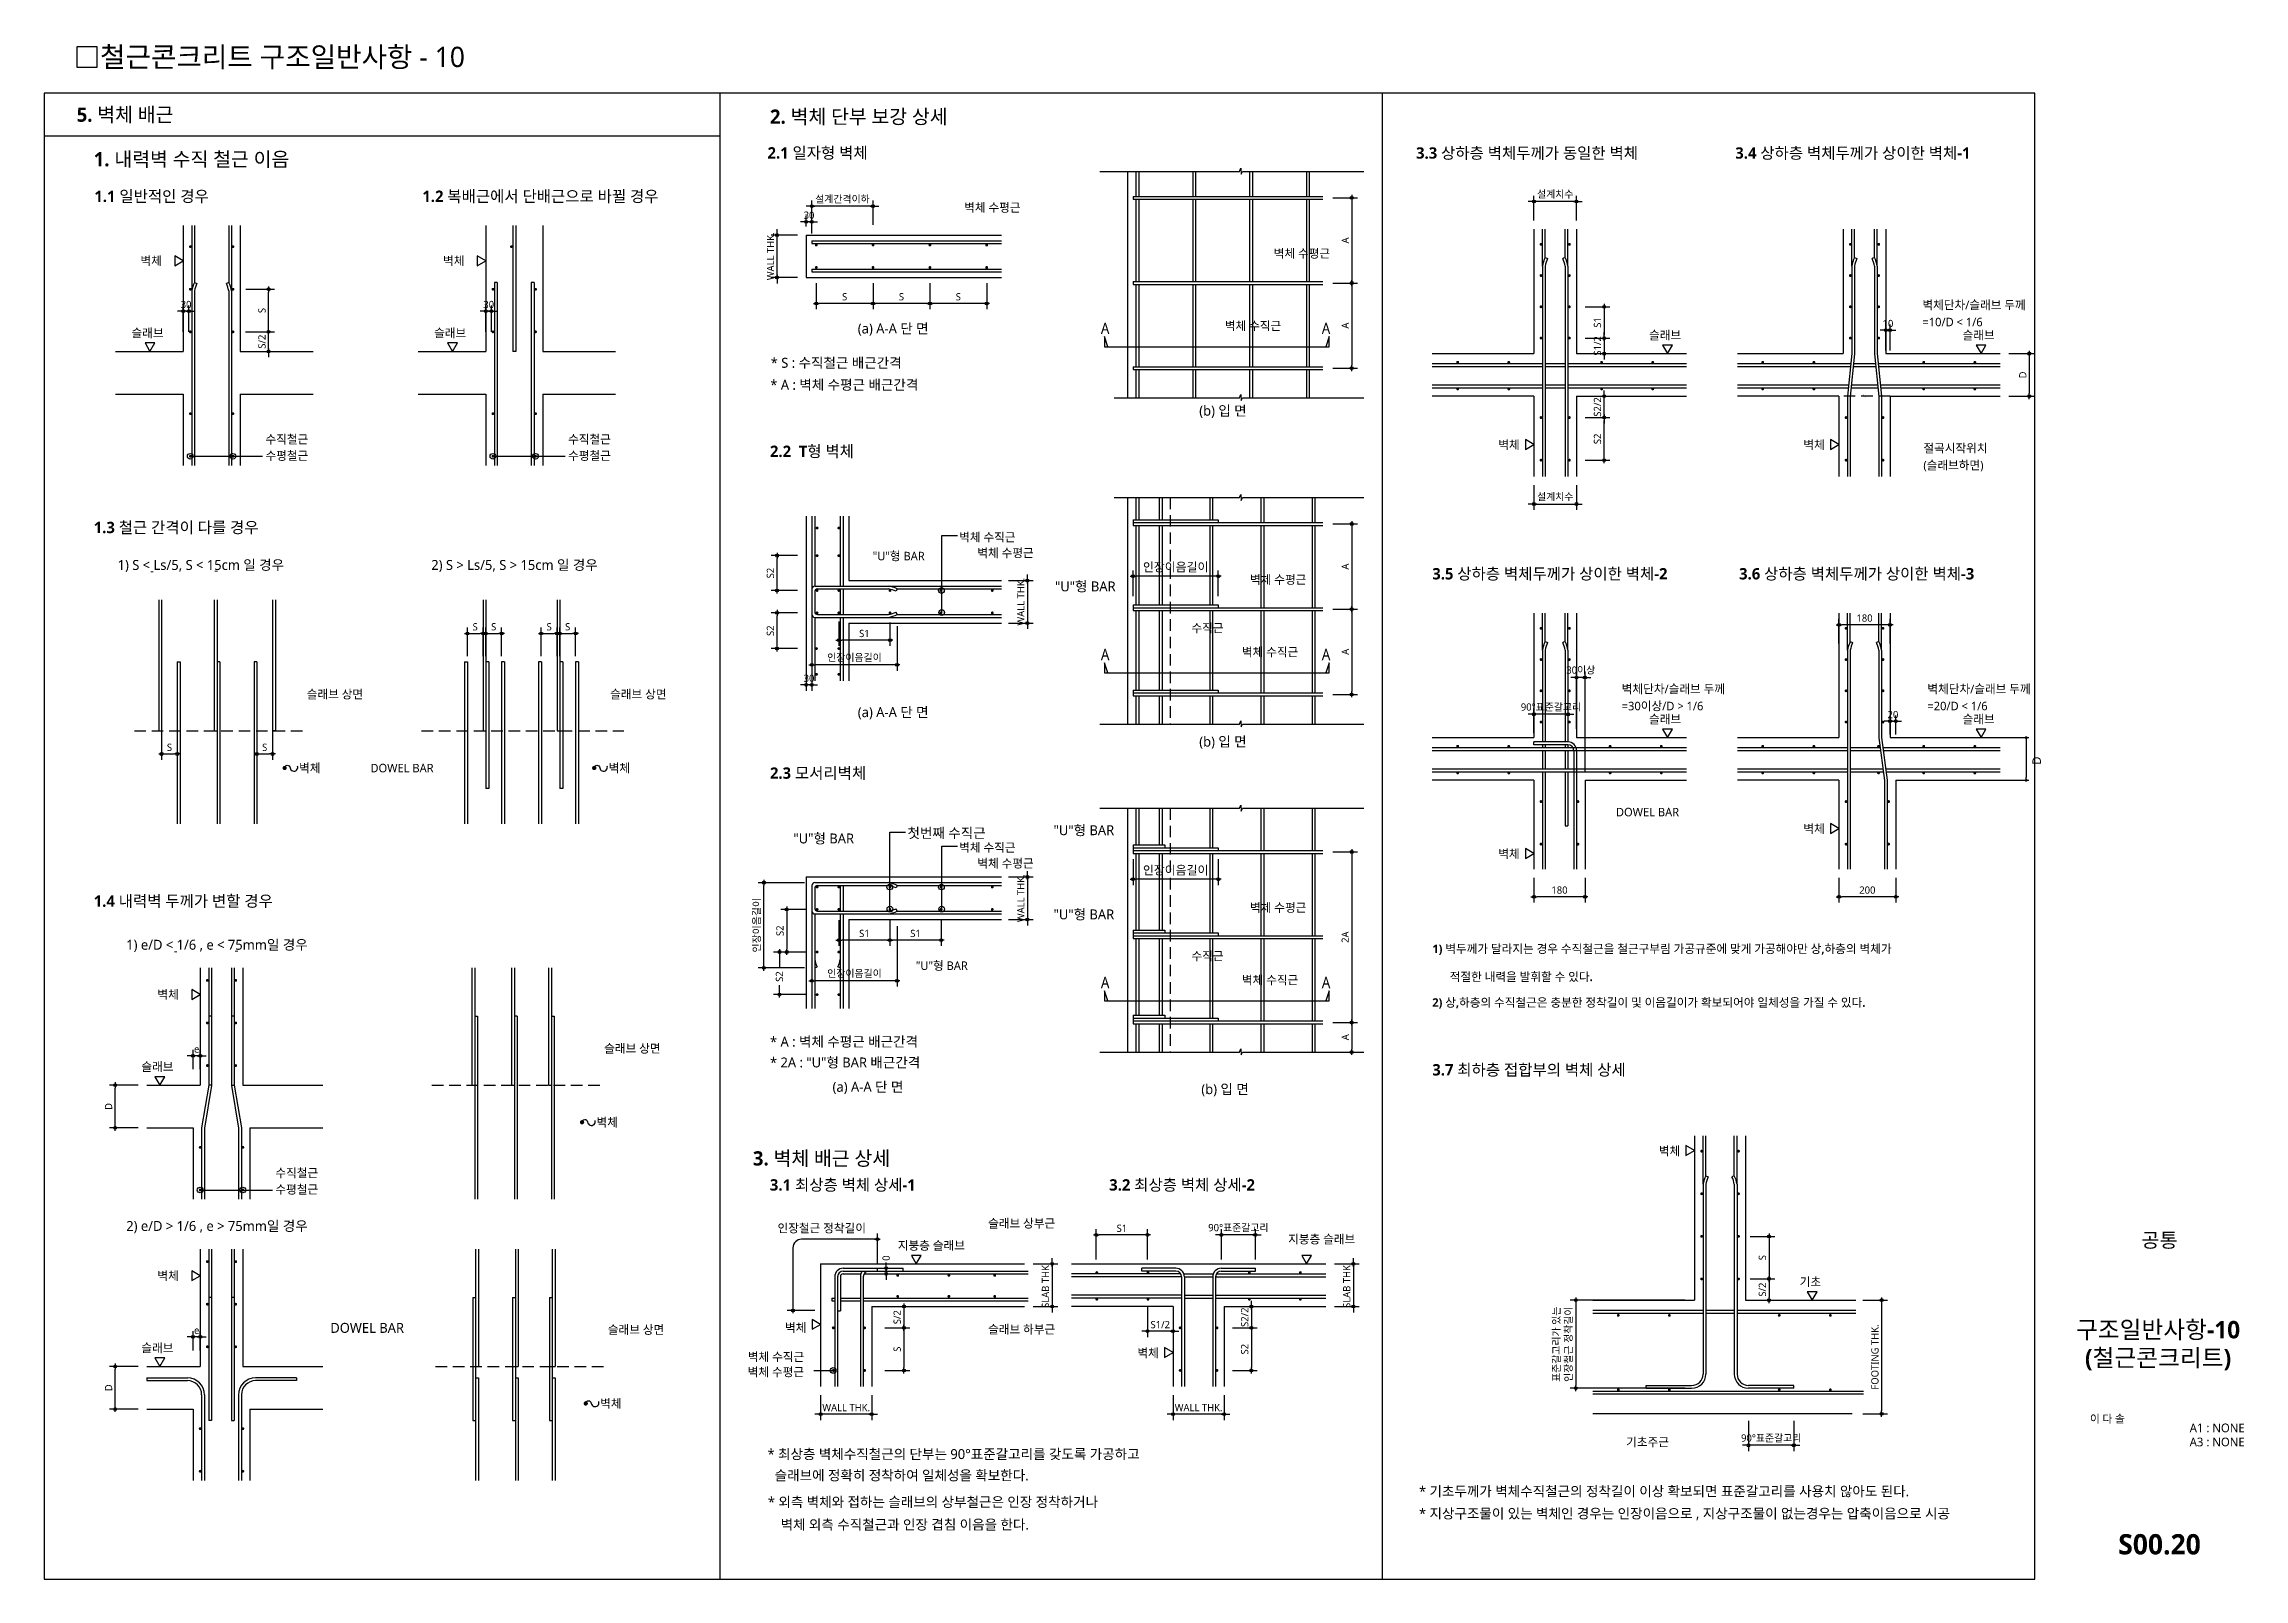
# Model space of a CAD drawing. Header units: millimetres. Extents: x 4573 to 501064, y -176100 to -4304.
# Drawn here: x 256950 to 332864, y -116700 to -63704 of the extents above; entities that cross this region are included whole.
import ezdxf
from ezdxf.enums import TextEntityAlignment as Align

# ---------------------------------------------------------------- set-up
doc = ezdxf.new("R2010")
doc.units = ezdxf.units.MM
doc.header["$LTSCALE"] = 800
doc.linetypes.add('HIDDENX2', pattern=[0.75, 0.5, -0.25])
doc.linetypes.add('PHANTOM', pattern=[25, 20, -1, 1, -1, 1, -1])
doc.layers.get('Defpoints').update_dxf_attribs({"color": 147})
for name, color, linetype in [('BAR', 40, 'Continuous'), ('BAR-S', 4, 'Continuous'), ('DIM', 7, 'Continuous'), ('ELE4', 4, 'Continuous'), ('HID', 7, 'HIDDENX2'), ('LARGE', 2, 'Continuous'), ('MIDDLE', 6, 'Continuous'), ('RXLEADER', 7, 'Continuous'), ('SHT', 5, 'Continuous'), ('SYM', 7, 'Continuous'), ('TEXT', 3, 'Continuous'), ('TEXT5', 7, 'Continuous'), ('TITLE', 7, 'Continuous'), ('W1', 2, 'Continuous')]:
    doc.layers.add(name, color=color, linetype=linetype)
doc.styles.get("Standard").update_dxf_attribs({"font": 'malgun.ttf'})
doc.styles.add('XR-SHEET-맑은고딕', font='malgun.ttf')
doc.styles.add('맑은고딕', font='malgun.ttf')
doc.styles.add('맑은고딕B', font='malgunbd.ttf')
doc.styles.add('스타일1', font='malgun.ttf')
doc.dimstyles.new('DIM1', dxfattribs={"dimscale": 10, "dimtxt": 3, "dimasz": 1, "dimexe": 2, "dimexo": 3, "dimgap": 1, "dimtad": 1, "dimdec": 0, "dimzin": 0, "dimdsep": 46, "dimtxsty": 'XR-SHEET-맑은고딕', "dimblk1": 'DIMDOT', "dimblk2": 'DIMDOT', "dimsah": 1, "dimcen": -1, "dimdle": 1.5, "dimclrt": 3, "dimadec": 0, "dimazin": 0, "dimtfac": 1, "dimtdec": 0, "dimtix": 1, "dimtmove": 2, "dimatfit": 3, "dimldrblk": 'DIMDOT', "dimfxl": 1, "dimtvp": 1, "dimtolj": 1, "dimtzin": 0, "dimarcsym": 0})

msp = doc.modelspace()

# ---------------------------------------------------------------- texts
at = {"layer": 'DIM', "insert": (283787.9, -104603.9), "char_height": 294.12, "attachment_point": 5, "style": 'XR-SHEET-맑은고딕'}
msp.add_mtext('인장철근 정착길이', dxfattribs=at)
at = {"layer": 'LARGE', "style": '맑은고딕B'}
msp.add_text('5. 벽체 배근', height=490.2, dxfattribs=at).set_placement((258077.5, -66388.9))
at = {"layer": 'MIDDLE', "style": '맑은고딕B'}
for s, p in [('2. 벽체 단부 보강 상세', (281999.1, -66456.4)), ('1. 내력벽 수직 철근 이음', (258665.8, -67927)), ('3. 벽체 배근 상세', (281410.9, -102422.8))]:
    msp.add_text(s, height=490.196, dxfattribs=at).set_placement(p)
at = {"layer": 'TEXT', "style": 'XR-SHEET-맑은고딕'}
msp.add_text('철근콘크리트 구조일반사항 - 10', height=700, dxfattribs=at).set_placement((258886.2, -64150), align=Align.MIDDLE_LEFT)
at = {"layer": 'TEXT', "style": '맑은고딕B'}
for s, height, p in [('2.1 일자형 벽체', 392.16, (281915.8, -67659.2)), ('3.3 상하층 벽체두께가 동일한 벽체', 392.157, (304296.2, -67663.7)), ('3.4 상하층 벽체두께가 상이한 벽체-1', 392.157, (315311, -67663.7)), ('1.1 일반적인 경우', 392.157, (258687.7, -69157.9)), ('1.2 복배근에서 단배근으로 바뀔 경우', 392.157, (270004.6, -69157.9)), ('2.2  T형 벽체', 392.16, (281999.1, -77962.1)), ('1.3 철근 간격이 다를 경우', 392.157, (258665.8, -80591.5)), ('3.5 상하층 벽체두께가 상이한 벽체-2', 392.157, (304855.3, -82190.2)), ('3.6 상하층 벽체두께가 상이한 벽체-3', 392.157, (315441.2, -82190.2)), ('2.3 모서리벽체', 392.16, (281999.1, -89071.5)), ('1.4 내력벽 두께가 변할 경우', 392.157, (258665.8, -93489.9)), ('3.7 최하층 접합부의 벽체 상세', 392.157, (304855.3, -99315.8)), ('3.1 최상층 벽체 상세-1', 392.157, (281999.1, -103289.5)), ('3.2 최상층 벽체 상세-2', 392.157, (293706.4, -103289.5))]:
    msp.add_text(s, height=height, dxfattribs=at).set_placement(p)
at = {"layer": 'TEXT', "linetype": 'Continuous', "style": 'XR-SHEET-맑은고딕'}
for s, height, p in [('벽체 수평근', 294.12, (288703.5, -69499.4)), ('벽체', 294.12, (260277.5, -71338.6)), ('벽체', 294.12, (270719.3, -71338.6)), ('벽체 수평근', 294.12, (299382.9, -71083.7)), ('벽체단차/슬래브 두께', 294.118, (321767.6, -72862.3)), ('슬래브', 294.12, (259969.2, -73830.9)), ('슬래브', 294.12, (270411, -73830.9)), ('(a) A-A 단 면', 343.137, (285031.1, -73698.1)), ('벽체 수직근', 294.12, (297698, -73584.9)), ('슬래브', 294.12, (312333.5, -73906.6)), ('=10/D < 1/6', 294.118, (321767.6, -73450.5)), ('슬래브', 294.12, (323154.2, -73906.6)), ('* S : 수직철근 배근간격', 343.137, (282025.8, -74882.5)), ('* A : 벽체 수평근 배근간격', 343.137, (282012.5, -75641)), ('(b) 입 면', 343.14, (296812.8, -76537.5)), ('수직철근', 294.12, (264594, -77500.1)), ('수직철근', 294.12, (275035.7, -77500.1)), ('벽체', 294.12, (307132.4, -77690.8)), ('벽체', 294.12, (317659, -77690.8)), ('수평철근', 294.12, (264593.9, -78066.4)), ('수평철근', 294.12, (275035.7, -78066.4)), ('(슬래브하면)', 294.12, (321800.3, -78395.7)), ('절곡시작위치', 294.12, (321800.3, -77807.5)), ('"U"형 BAR', 294.12, (285546.5, -81530.4)), ('벽체 수직근', 294.12, (288530.9, -80879.9)), ('벽체 수평근', 294.12, (289155.3, -81424.5)), ('1) S < Ls/5, S < 15cm 일 경우', 343.137, (259489.3, -81861.1)), ('-', 294.1, (260610.2, -82035)), ('-', 343.1, (262819, -82035)), ('2) S > Ls/5, S > 15cm 일 경우', 343.137, (270312.5, -81861.1)), ('"U"형 BAR', 343.14, (291835.7, -82601.3)), ('벽체 수평근', 294.12, (298563.8, -82344.6)), ('수직근', 294.12, (296544.3, -84016.7)), ('벽체 수직근', 294.12, (298286.2, -84845.8)), ('슬래브 상면', 294.12, (266016.7, -86301.2)), ('슬래브 상면', 294.12, (276484.5, -86301.2)), ('=30이상/D > 1/6', 294.118, (311392.1, -86707.7)), ('벽체단차/슬래브 두께', 294.118, (311392.1, -86119.4)), ('=20/D < 1/6', 294.118, (321939.1, -86707.7)), ('벽체단차/슬래브 두께', 294.118, (321939.1, -86119.4)), ('(a) A-A 단 면', 343.137, (285031.1, -86944.1)), ('슬래브', 294.12, (312333.5, -87163.7)), ('슬래브', 294.12, (323154.2, -87163.7)), ('(b) 입 면', 343.14, (296812.8, -87960.5)), ('벽체', 294.12, (265752.5, -88850.4)), ('DOWEL BAR', 294.12, (268213.8, -88850.4)), ('벽체', 294.12, (276435.4, -88850.4)), ('DOWEL BAR', 294.12, (311191.5, -90369.4)), ('"U"형 BAR', 343.14, (282809.6, -91303.9)), ('첫번째 수직근', 343.14, (286745.6, -91117.8)), ('"U"형 BAR', 343.14, (291786.5, -91019.9)), ('벽체', 294.12, (317659, -90948)), ('벽체 수직근', 294.12, (288530.9, -91596.1)), ('벽체 수평근', 294.12, (289155.3, -92140.7)), ('벽체', 294.12, (307132.4, -91812.8)), ('벽체 수평근', 294.12, (298563.8, -93668.7)), ('"U"형 BAR', 343.14, (291786.5, -93925.4)), ('1) e/D < 1/6 , e < 75mm일 경우', 343.137, (259786.9, -94974.3)), ('-', 294.1, (261428.2, -95153)), ('-', 343.1, (263520.8, -95153)), ('"U"형 BAR', 294.12, (287034.2, -95671.8)), ('수직근', 294.12, (296544.3, -95340.8)), ('벽체', 294.12, (260863.1, -96669.7)), ('벽체 수직근', 294.12, (298286.2, -96169.9)), ('슬래브 상면', 294.12, (276279.6, -98530.7)), ('* A : 벽체 수평근 배근간격', 343.137, (282000.9, -98321.2)), ('* 2A : "U"형 BAR 배근간격', 343.137, (282000.9, -99036.9)), ('슬래브', 294.12, (260309.7, -99161.9)), ('(a) A-A 단 면', 343.137, (284160.1, -99878.8)), ('(b) 입 면', 343.14, (296885.3, -99959.8)), ('벽체', 294.12, (276015.4, -101079.8)), ('벽체', 294.12, (312673.8, -102069.6)), ('수직철근', 294.12, (264934.4, -102831.1)), ('수평철근', 294.12, (264934.4, -103397.4)), ('2) e/D > 1/6 , e > 75mm일 경우', 343.137, (259786.9, -104683.9)), ('슬래브 상부근', 294.12, (289528.2, -104570.5)), ('지붕층 슬래브', 294.12, (286413.7, -105333.6)), ('지붕층 슬래브', 294.12, (299881.2, -105117)), ('벽체', 294.12, (260863.1, -106379.3)), ('기초', 294.12, (317532.3, -106586.8)), ('슬래브', 294.12, (260309.7, -108871.5)), ('DOWEL BAR', 343.14, (266828.8, -108200.8)), ('슬래브 상면', 294.12, (276407.1, -108240.3)), ('벽체', 294.12, (282519.7, -108170.8)), ('슬래브 하부근', 294.12, (289528.2, -108229.9)), ('벽체 수직근', 294.12, (281236.1, -109180.4)), ('벽체', 294.12, (294680.1, -109043.1)), ('벽체 수평근', 294.12, (281232.6, -109702.6)), ('벽체', 294.12, (276142.9, -110789.4)), ('* 최상층 벽체수직철근의 단부는 90%%D표준갈고리를 갖도록 가공하고', 343.137, (281916.2, -112558.2)), ('기초주근', 294.12, (311547.3, -112120.9)), ('슬래브에 정확히 정착하여 일체성을 확보한다.', 343.137, (282162.4, -113293.5)), ('* 외측 벽체와 접하는 슬래브의 상부철근은 인장 정착하거나', 343.137, (281928, -114211.2)), ('* 기초두께가 벽체수직철근의 정착길이 이상 확보되면 표준갈고리를 사용치 않아도 된다.', 343.137, (304395.9, -113841.5)), ('벽체 외측 수직철근과 인장 겹침 이음을 한다.', 343.137, (282366.9, -114993.7)), ('* 지상구조물이 있는 벽체인 경우는 인장이음으로 , 지상구조물이 없는경우는 압축이음으로 시공', 343.137, (304395.9, -114608.2))]:
    msp.add_text(s, height=height, dxfattribs=at).set_placement(p)
at = {"layer": 'TEXT', "linetype": 'Continuous', "style": 'XR-SHEET-맑은고딕', "width": 0.9}
for p in [(293566.3, -73520.2), (301189, -73520.2), (293566.3, -84781.1), (301189, -84781.1), (293566.3, -96105.2), (301189, -96105.2)]:
    msp.add_text('A', height=392.2, dxfattribs=at).set_placement(p, align=Align.MIDDLE_CENTER)
at = {"layer": 'TEXT', "linetype": 'Continuous', "style": 'XR-SHEET-맑은고딕'}
msp.add_text('D', height=294.1, rotation=90, dxfattribs=at).set_placement((325857.3, -88585.5))
at = {"layer": 'TEXT', "style": '맑은고딕B'}
msp.add_text('공통', height=500, dxfattribs=at).set_placement((329950, -105000), align=Align.MIDDLE_CENTER)
at = {"layer": 'TEXT5', "color": 7, "style": '맑은고딕B'}
for s, p in [('1) 벽두께가 달라지는 경우 수직철근을 철근구부림 가공규준에 맞게 가공해야만 상,하층의 벽체가', (304855.3, -95091)), ('적절한 내력을 발휘할 수 있다.', (305456.1, -96055.9)), ('2) 상,하층의 수직철근은 충분한 정착길이 및 이음길이가 확보되어야 일체성을 가질 수 있다.', (304852.5, -96944))]:
    msp.add_text(s, height=294.118, dxfattribs=at).set_placement(p)

# ---------------------------------------------------------------- blocks, each defined once
blk = doc.blocks.new('DIMDOT')
at = {"layer": 'DIM'}
blk.add_line((1, 0), (-1, 0), dxfattribs=at)
blk.add_circle((0, 0), 0.5, dxfattribs=at)
blk = doc.blocks.new('*D306')
at = {"layer": 'Defpoints', "color": 0, "transparency": 16777216}
for p in [(297576, -104821), (297576, -105970), (298752, -105970)]:
    blk.add_point(p, dxfattribs=at)
at = {"layer": 'DIM', "color": 0, "lineweight": -2, "transparency": 16777216}
for p, q in [((297576, -105670), (297576, -104621)), ((298752, -105670), (298752, -104621)), ((297476, -104821), (297376, -104821)), ((298752, -104821), (297576, -104821)), ((298852, -104821), (298952, -104821))]:
    blk.add_line(p, q, dxfattribs=at)
at = {"layer": 'DIM', "color": 0, "lineweight": -2, "transparency": 16777216, "xscale": 100, "yscale": 100, "zscale": 100}
blk.add_blockref('DIMDOT', (297576, -104821), dxfattribs=at)
at = {"layer": 'DIM', "color": 0, "lineweight": -2, "transparency": 16777216, "xscale": 100, "yscale": 100, "zscale": 100, "rotation": 180}
blk.add_blockref('DIMDOT', (298752, -104821), dxfattribs=at)
at = {"layer": 'DIM', "color": 4, "transparency": 16777216, "insert": (298164, -104582), "char_height": 250, "attachment_point": 5}
blk.add_mtext('\\A1;90%%D표준갈고리', dxfattribs=at)
blk = doc.blocks.new('*D285')
at = {"layer": 'Defpoints', "color": 0, "transparency": 16777216}
for p in [(284377, -93651), (286142, -93651), (284377, -94643)]:
    blk.add_point(p, dxfattribs=at)
at = {"layer": 'DIM', "color": 0, "lineweight": -2, "transparency": 16777216}
for p, q in [((284377, -93951), (284377, -94843)), ((286142, -93951), (286142, -94843)), ((286042, -94643), (284477, -94643))]:
    blk.add_line(p, q, dxfattribs=at)
at = {"layer": 'DIM', "color": 0, "lineweight": -2, "transparency": 16777216, "xscale": 100, "yscale": 100, "zscale": 100, "rotation": 180}
blk.add_blockref('DIMDOT', (284377, -94643), dxfattribs=at)
at = {"layer": 'DIM', "color": 0, "lineweight": -2, "transparency": 16777216, "xscale": 100, "yscale": 100, "zscale": 100}
blk.add_blockref('DIMDOT', (286142, -94643), dxfattribs=at)
at = {"layer": 'DIM', "color": 4, "transparency": 16777216, "insert": (285260, -94413), "char_height": 250, "attachment_point": 5}
blk.add_mtext('\\A1;S1', dxfattribs=at)
blk = doc.blocks.new('*D286')
at = {"layer": 'Defpoints', "color": 0, "transparency": 16777216}
for p in [(286142, -93651), (287907, -93651), (286142, -94643)]:
    blk.add_point(p, dxfattribs=at)
at = {"layer": 'DIM', "color": 0, "lineweight": -2, "transparency": 16777216}
for p, q in [((286142, -93951), (286142, -94843)), ((287907, -93951), (287907, -94843)), ((287807, -94643), (286242, -94643))]:
    blk.add_line(p, q, dxfattribs=at)
at = {"layer": 'DIM', "color": 0, "lineweight": -2, "transparency": 16777216, "xscale": 100, "yscale": 100, "zscale": 100, "rotation": 180}
blk.add_blockref('DIMDOT', (286142, -94643), dxfattribs=at)
at = {"layer": 'DIM', "color": 0, "lineweight": -2, "transparency": 16777216, "xscale": 100, "yscale": 100, "zscale": 100}
blk.add_blockref('DIMDOT', (287907, -94643), dxfattribs=at)
at = {"layer": 'DIM', "color": 4, "transparency": 16777216, "insert": (287024, -94413), "char_height": 250, "attachment_point": 5}
blk.add_mtext('\\A1;S1', dxfattribs=at)
blk = doc.blocks.new('*D287')
at = {"layer": 'Defpoints', "color": 0, "transparency": 16777216}
for p in [(283532, -93582), (282579, -95053), (283532, -95053)]:
    blk.add_point(p, dxfattribs=at)
at = {"layer": 'DIM', "color": 0, "lineweight": -2, "transparency": 16777216}
for p, q in [((283232, -93582), (282379, -93582)), ((282579, -93682), (282579, -94953)), ((283232, -95053), (282379, -95053))]:
    blk.add_line(p, q, dxfattribs=at)
at = {"layer": 'DIM', "color": 0, "lineweight": -2, "transparency": 16777216, "xscale": 100, "yscale": 100, "zscale": 100}
for p, rotation in [((282579, -93582), 90), ((282579, -95053), 270)]:
    blk.add_blockref('DIMDOT', p, dxfattribs=dict(at, rotation=rotation))
at = {"layer": 'DIM', "color": 4, "transparency": 16777216, "insert": (282349, -94318), "char_height": 250, "attachment_point": 5, "rotation": 90}
blk.add_mtext('\\A1;S2', dxfattribs=at)
blk = doc.blocks.new('*D288')
at = {"layer": 'Defpoints', "color": 0, "transparency": 16777216}
for p in [(281794, -92659), (283488, -92659), (283488, -95600)]:
    blk.add_point(p, dxfattribs=at)
at = {"layer": 'DIM', "color": 0, "lineweight": -2, "transparency": 16777216}
for p, q in [((283188, -92659), (281594, -92659)), ((281794, -95500), (281794, -92759)), ((283188, -95600), (281594, -95600))]:
    blk.add_line(p, q, dxfattribs=at)
at = {"layer": 'DIM', "color": 0, "lineweight": -2, "transparency": 16777216, "xscale": 100, "yscale": 100, "zscale": 100}
for p, rotation in [((281794, -92659), 90), ((281794, -95600), 270)]:
    blk.add_blockref('DIMDOT', p, dxfattribs=dict(at, rotation=rotation))
at = {"layer": 'DIM', "color": 4, "transparency": 16777216, "insert": (281555, -94129), "char_height": 250, "attachment_point": 5, "rotation": 90}
blk.add_mtext('\\A1;인장이음길이', dxfattribs=at)
blk = doc.blocks.new('*D289')
at = {"layer": 'Defpoints', "color": 0, "transparency": 16777216}
for p in [(262095, -108343), (262095, -109106), (262341, -109106)]:
    blk.add_point(p, dxfattribs=at)
at = {"layer": 'DIM', "color": 0, "lineweight": -2, "transparency": 16777216}
for p, q in [((261995, -108343), (261895, -108343)), ((262095, -108806), (262095, -108143)), ((262341, -108343), (262095, -108343)), ((262341, -108806), (262341, -108143)), ((262441, -108343), (262541, -108343))]:
    blk.add_line(p, q, dxfattribs=at)
at = {"layer": 'DIM', "color": 0, "lineweight": -2, "transparency": 16777216, "xscale": 100, "yscale": 100, "zscale": 100}
blk.add_blockref('DIMDOT', (262095, -108343), dxfattribs=at)
at = {"layer": 'DIM', "color": 0, "lineweight": -2, "transparency": 16777216, "xscale": 100, "yscale": 100, "zscale": 100, "rotation": 180}
blk.add_blockref('DIMDOT', (262341, -108343), dxfattribs=at)
at = {"layer": 'DIM', "color": 4, "transparency": 16777216, "insert": (262218, -108116), "char_height": 250, "attachment_point": 5}
blk.add_mtext('\\A1;e', dxfattribs=at)
blk = doc.blocks.new('*D290')
at = {"layer": 'Defpoints', "color": 0, "transparency": 16777216}
for p in [(259405, -109360), (260494, -109360), (260494, -110831)]:
    blk.add_point(p, dxfattribs=at)
at = {"layer": 'DIM', "color": 0, "lineweight": -2, "transparency": 16777216}
for p, q in [((260194, -109360), (259205, -109360)), ((259405, -110731), (259405, -109460)), ((260194, -110831), (259205, -110831))]:
    blk.add_line(p, q, dxfattribs=at)
at = {"layer": 'DIM', "color": 0, "lineweight": -2, "transparency": 16777216, "xscale": 100, "yscale": 100, "zscale": 100}
for p, rotation in [((259405, -109360), 90), ((259405, -110831), 270)]:
    blk.add_blockref('DIMDOT', p, dxfattribs=dict(at, rotation=rotation))
at = {"layer": 'DIM', "color": 4, "transparency": 16777216, "insert": (259180, -110096), "char_height": 250, "attachment_point": 5, "rotation": 90}
blk.add_mtext('\\A1;D', dxfattribs=at)
blk = doc.blocks.new('*D299')
at = {"layer": 'Defpoints', "color": 0, "transparency": 16777216}
for p in [(259405, -99651), (260494, -99651), (260494, -101121)]:
    blk.add_point(p, dxfattribs=at)
at = {"layer": 'DIM', "color": 0, "lineweight": -2, "transparency": 16777216}
for p, q in [((260194, -99651), (259205, -99651)), ((259405, -101021), (259405, -99751)), ((260194, -101121), (259205, -101121))]:
    blk.add_line(p, q, dxfattribs=at)
at = {"layer": 'DIM', "color": 0, "lineweight": -2, "transparency": 16777216, "xscale": 100, "yscale": 100, "zscale": 100}
for p, rotation in [((259405, -99651), 90), ((259405, -101121), 270)]:
    blk.add_blockref('DIMDOT', p, dxfattribs=dict(at, rotation=rotation))
at = {"layer": 'DIM', "color": 4, "transparency": 16777216, "insert": (259180, -100386), "char_height": 250, "attachment_point": 5, "rotation": 90}
blk.add_mtext('\\A1;D', dxfattribs=at)
blk = doc.blocks.new('*D300')
at = {"layer": 'Defpoints', "color": 0, "transparency": 16777216}
for p in [(262095, -98633), (262095, -99397), (262341, -99397)]:
    blk.add_point(p, dxfattribs=at)
at = {"layer": 'DIM', "color": 0, "lineweight": -2, "transparency": 16777216}
for p, q in [((261995, -98633), (261895, -98633)), ((262095, -99097), (262095, -98433)), ((262341, -98633), (262095, -98633)), ((262341, -99097), (262341, -98433)), ((262441, -98633), (262541, -98633))]:
    blk.add_line(p, q, dxfattribs=at)
at = {"layer": 'DIM', "color": 0, "lineweight": -2, "transparency": 16777216, "xscale": 100, "yscale": 100, "zscale": 100}
blk.add_blockref('DIMDOT', (262095, -98633), dxfattribs=at)
at = {"layer": 'DIM', "color": 0, "lineweight": -2, "transparency": 16777216, "xscale": 100, "yscale": 100, "zscale": 100, "rotation": 180}
blk.add_blockref('DIMDOT', (262341, -98633), dxfattribs=at)
at = {"layer": 'DIM', "color": 4, "transparency": 16777216, "insert": (262218, -98406), "char_height": 250, "attachment_point": 5}
blk.add_mtext('\\A1;e', dxfattribs=at)
blk = doc.blocks.new('*D301')
at = {"layer": 'Defpoints', "color": 0, "transparency": 16777216}
for p in [(293262, -104821), (293262, -105970), (295027, -105970)]:
    blk.add_point(p, dxfattribs=at)
at = {"layer": 'DIM', "color": 0, "lineweight": -2, "transparency": 16777216}
for p, q in [((293262, -105670), (293262, -104621)), ((295027, -105670), (295027, -104621)), ((294927, -104821), (293362, -104821))]:
    blk.add_line(p, q, dxfattribs=at)
at = {"layer": 'DIM', "color": 0, "lineweight": -2, "transparency": 16777216, "xscale": 100, "yscale": 100, "zscale": 100, "rotation": 180}
blk.add_blockref('DIMDOT', (293262, -104821), dxfattribs=at)
at = {"layer": 'DIM', "color": 0, "lineweight": -2, "transparency": 16777216, "xscale": 100, "yscale": 100, "zscale": 100}
blk.add_blockref('DIMDOT', (295027, -104821), dxfattribs=at)
at = {"layer": 'DIM', "color": 4, "transparency": 16777216, "insert": (294144, -104592), "char_height": 250, "attachment_point": 5}
blk.add_mtext('\\A1;S1', dxfattribs=at)
blk = doc.blocks.new('*D302')
at = {"layer": 'Defpoints', "color": 0, "transparency": 16777216}
for p in [(283749, -110056), (285513, -110056), (283749, -111010)]:
    blk.add_point(p, dxfattribs=at)
at = {"layer": 'DIM', "color": 0, "lineweight": -2, "transparency": 16777216}
for p, q in [((283749, -110356), (283749, -111210)), ((285513, -110356), (285513, -111210)), ((283649, -111010), (283549, -111010)), ((285513, -111010), (283749, -111010)), ((285613, -111010), (285713, -111010))]:
    blk.add_line(p, q, dxfattribs=at)
at = {"layer": 'DIM', "color": 0, "lineweight": -2, "transparency": 16777216, "xscale": 100, "yscale": 100, "zscale": 100}
blk.add_blockref('DIMDOT', (283749, -111010), dxfattribs=at)
at = {"layer": 'DIM', "color": 0, "lineweight": -2, "transparency": 16777216, "xscale": 100, "yscale": 100, "zscale": 100, "rotation": 180}
blk.add_blockref('DIMDOT', (285513, -111010), dxfattribs=at)
at = {"layer": 'DIM', "color": 4, "transparency": 16777216, "insert": (284631, -110785), "char_height": 250, "attachment_point": 5}
blk.add_mtext('\\A1;WALL THK.', dxfattribs=at)
blk = doc.blocks.new('*D303')
at = {"layer": 'Defpoints', "color": 0, "transparency": 16777216}
for p in [(285668, -107293), (285668, -108028), (286622, -108028)]:
    blk.add_point(p, dxfattribs=at)
at = {"layer": 'DIM', "color": 0, "lineweight": -2, "transparency": 16777216}
for p, q in [((285968, -107293), (286822, -107293)), ((286622, -107393), (286622, -107928)), ((285968, -108028), (286822, -108028))]:
    blk.add_line(p, q, dxfattribs=at)
at = {"layer": 'DIM', "color": 0, "lineweight": -2, "transparency": 16777216, "xscale": 100, "yscale": 100, "zscale": 100}
for p, rotation in [((286622, -107293), 90), ((286622, -108028), 270)]:
    blk.add_blockref('DIMDOT', p, dxfattribs=dict(at, rotation=rotation))
at = {"layer": 'DIM', "color": 4, "transparency": 16777216, "insert": (286392, -107661), "char_height": 250, "attachment_point": 5, "rotation": 90}
blk.add_mtext('\\A1;S/2', dxfattribs=at)
blk = doc.blocks.new('*D304')
at = {"layer": 'Defpoints', "color": 0, "transparency": 16777216}
for p in [(285668, -108028), (285668, -109499), (286622, -109499)]:
    blk.add_point(p, dxfattribs=at)
at = {"layer": 'DIM', "color": 0, "lineweight": -2, "transparency": 16777216}
for p, q in [((285968, -108028), (286822, -108028)), ((286622, -108128), (286622, -109399)), ((285968, -109499), (286822, -109499))]:
    blk.add_line(p, q, dxfattribs=at)
at = {"layer": 'DIM', "color": 0, "lineweight": -2, "transparency": 16777216, "xscale": 100, "yscale": 100, "zscale": 100}
for p, rotation in [((286622, -108028), 90), ((286622, -109499), 270)]:
    blk.add_blockref('DIMDOT', p, dxfattribs=dict(at, rotation=rotation))
at = {"layer": 'DIM', "color": 4, "transparency": 16777216, "insert": (286392, -108764), "char_height": 250, "attachment_point": 5, "rotation": 90}
blk.add_mtext('\\A1;S', dxfattribs=at)
blk = doc.blocks.new('*D305')
at = {"layer": 'Defpoints', "color": 0, "transparency": 16777216}
for p in [(285302, -105970), (285302, -106166), (286010, -106166)]:
    blk.add_point(p, dxfattribs=at)
at = {"layer": 'DIM', "color": 0, "lineweight": -2, "transparency": 16777216}
for p, q in [((285602, -105970), (286210, -105970)), ((285602, -106166), (286210, -106166)), ((286010, -105870), (286010, -105770)), ((286010, -105970), (286010, -106166)), ((286010, -106266), (286010, -106366))]:
    blk.add_line(p, q, dxfattribs=at)
at = {"layer": 'DIM', "color": 0, "lineweight": -2, "transparency": 16777216, "xscale": 100, "yscale": 100, "zscale": 100}
for p, rotation in [((286010, -105970), 270), ((286010, -106166), 90)]:
    blk.add_blockref('DIMDOT', p, dxfattribs=dict(at, rotation=rotation))
at = {"layer": 'DIM', "color": 4, "transparency": 16777216, "insert": (286010, -105621), "char_height": 250, "attachment_point": 5, "rotation": 90}
blk.add_mtext('\\A1;0', dxfattribs=at)
blk = doc.blocks.new('*D307')
at = {"layer": 'Defpoints', "color": 0, "transparency": 16777216}
for p in [(295909, -110056), (297674, -110056), (295909, -111010)]:
    blk.add_point(p, dxfattribs=at)
at = {"layer": 'DIM', "color": 0, "lineweight": -2, "transparency": 16777216}
for p, q in [((295909, -110356), (295909, -111210)), ((297674, -110356), (297674, -111210)), ((295809, -111010), (295709, -111010)), ((297674, -111010), (295909, -111010)), ((297774, -111010), (297874, -111010))]:
    blk.add_line(p, q, dxfattribs=at)
at = {"layer": 'DIM', "color": 0, "lineweight": -2, "transparency": 16777216, "xscale": 100, "yscale": 100, "zscale": 100}
blk.add_blockref('DIMDOT', (295909, -111010), dxfattribs=at)
at = {"layer": 'DIM', "color": 0, "lineweight": -2, "transparency": 16777216, "xscale": 100, "yscale": 100, "zscale": 100, "rotation": 180}
blk.add_blockref('DIMDOT', (297674, -111010), dxfattribs=at)
at = {"layer": 'DIM', "color": 4, "transparency": 16777216, "insert": (296791, -110785), "char_height": 250, "attachment_point": 5}
blk.add_mtext('\\A1;WALL THK.', dxfattribs=at)
blk = doc.blocks.new('*D308')
at = {"layer": 'Defpoints', "color": 0, "transparency": 16777216}
for p in [(297660, -107293), (297660, -108028), (298614, -108028)]:
    blk.add_point(p, dxfattribs=at)
at = {"layer": 'DIM', "color": 0, "lineweight": -2, "transparency": 16777216}
for p, q in [((297960, -107293), (298814, -107293)), ((298614, -107193), (298614, -107093)), ((298614, -107293), (298614, -108028)), ((297960, -108028), (298814, -108028)), ((298614, -108128), (298614, -108228))]:
    blk.add_line(p, q, dxfattribs=at)
at = {"layer": 'DIM', "color": 0, "lineweight": -2, "transparency": 16777216, "xscale": 100, "yscale": 100, "zscale": 100}
for p, rotation in [((298614, -107293), 270), ((298614, -108028), 90)]:
    blk.add_blockref('DIMDOT', p, dxfattribs=dict(at, rotation=rotation))
at = {"layer": 'DIM', "color": 4, "transparency": 16777216, "insert": (298384, -107661), "char_height": 250, "attachment_point": 5, "rotation": 90}
blk.add_mtext('\\A1;S2/2', dxfattribs=at)
blk = doc.blocks.new('*D309')
at = {"layer": 'Defpoints', "color": 0, "transparency": 16777216}
for p in [(295027, -106999), (295909, -106999), (295027, -108147)]:
    blk.add_point(p, dxfattribs=at)
at = {"layer": 'DIM', "color": 0, "lineweight": -2, "transparency": 16777216}
for p, q in [((295027, -107299), (295027, -108347)), ((295909, -107299), (295909, -108347)), ((294927, -108147), (294827, -108147)), ((295909, -108147), (295027, -108147)), ((296009, -108147), (296109, -108147))]:
    blk.add_line(p, q, dxfattribs=at)
at = {"layer": 'DIM', "color": 0, "lineweight": -2, "transparency": 16777216, "xscale": 100, "yscale": 100, "zscale": 100}
blk.add_blockref('DIMDOT', (295027, -108147), dxfattribs=at)
at = {"layer": 'DIM', "color": 0, "lineweight": -2, "transparency": 16777216, "xscale": 100, "yscale": 100, "zscale": 100, "rotation": 180}
blk.add_blockref('DIMDOT', (295909, -108147), dxfattribs=at)
at = {"layer": 'DIM', "color": 4, "transparency": 16777216, "insert": (295468, -107918), "char_height": 250, "attachment_point": 5}
blk.add_mtext('\\A1;S1/2', dxfattribs=at)
blk = doc.blocks.new('*D310')
at = {"layer": 'Defpoints', "color": 0, "transparency": 16777216}
for p in [(297660, -108028), (297660, -109499), (298614, -109499)]:
    blk.add_point(p, dxfattribs=at)
at = {"layer": 'DIM', "color": 0, "lineweight": -2, "transparency": 16777216}
for p, q in [((297960, -108028), (298814, -108028)), ((298614, -108128), (298614, -109399)), ((297960, -109499), (298814, -109499))]:
    blk.add_line(p, q, dxfattribs=at)
at = {"layer": 'DIM', "color": 0, "lineweight": -2, "transparency": 16777216, "xscale": 100, "yscale": 100, "zscale": 100}
for p, rotation in [((298614, -108028), 90), ((298614, -109499), 270)]:
    blk.add_blockref('DIMDOT', p, dxfattribs=dict(at, rotation=rotation))
at = {"layer": 'DIM', "color": 4, "transparency": 16777216, "insert": (298384, -108764), "char_height": 250, "attachment_point": 5, "rotation": 90}
blk.add_mtext('\\A1;S2', dxfattribs=at)
blk = doc.blocks.new('*D311')
at = {"layer": 'Defpoints', "color": 0, "transparency": 16777216}
for p in [(283532, -95053), (282328, -96523), (283532, -96523)]:
    blk.add_point(p, dxfattribs=at)
at = {"layer": 'DIM', "color": 0, "lineweight": -2, "transparency": 16777216}
for p, q in [((283232, -95053), (282128, -95053)), ((282328, -95153), (282328, -95605)), ((282328, -96423), (282328, -96198)), ((283232, -96523), (282128, -96523))]:
    blk.add_line(p, q, dxfattribs=at)
at = {"layer": 'DIM', "color": 0, "lineweight": -2, "transparency": 16777216, "xscale": 100, "yscale": 100, "zscale": 100}
for p, rotation in [((282328, -95053), 90), ((282328, -96523), 270)]:
    blk.add_blockref('DIMDOT', p, dxfattribs=dict(at, rotation=rotation))
at = {"layer": 'DIM', "color": 4, "transparency": 16777216, "insert": (282328, -95901), "char_height": 250, "attachment_point": 5, "rotation": 90}
blk.add_mtext('\\A1;S2', dxfattribs=at)
blk = doc.blocks.new('*D312')
at = {"layer": 'Defpoints', "color": 0, "transparency": 16777216}
for p in [(263601, -73642), (263612, -74320), (264702, -73642)]:
    blk.add_point(p, dxfattribs=at)
at = {"layer": 'DIM', "color": 0, "lineweight": -2, "transparency": 16777216}
for p, q in [((264702, -73542), (264702, -73442)), ((263901, -73642), (264902, -73642)), ((263912, -74320), (264902, -74320)), ((264702, -74320), (264702, -73642)), ((264702, -74420), (264702, -74520))]:
    blk.add_line(p, q, dxfattribs=at)
at = {"layer": 'DIM', "color": 0, "lineweight": -2, "transparency": 16777216, "xscale": 100, "yscale": 100, "zscale": 100}
for p, rotation in [((264702, -73642), 270), ((264702, -74320), 90)]:
    blk.add_blockref('DIMDOT', p, dxfattribs=dict(at, rotation=rotation))
at = {"layer": 'DIM', "color": 4, "transparency": 16777216, "insert": (264472, -73981), "char_height": 250, "attachment_point": 5, "rotation": 90}
blk.add_mtext('\\A1;S/2', dxfattribs=at)
blk = doc.blocks.new('*D279')
at = {"layer": 'Defpoints', "color": 0, "transparency": 16777216}
for p in [(274653, -84055), (274111, -85144), (274653, -85144)]:
    blk.add_point(p, dxfattribs=at)
at = {"layer": 'DIM', "color": 0, "lineweight": -2, "transparency": 16777216}
for p, q in [((274111, -84844), (274111, -83855)), ((274211, -84055), (274553, -84055)), ((274653, -84844), (274653, -83855))]:
    blk.add_line(p, q, dxfattribs=at)
at = {"layer": 'DIM', "color": 0, "lineweight": -2, "transparency": 16777216, "xscale": 100, "yscale": 100, "zscale": 100, "rotation": 180}
blk.add_blockref('DIMDOT', (274111, -84055), dxfattribs=at)
at = {"layer": 'DIM', "color": 0, "lineweight": -2, "transparency": 16777216, "xscale": 100, "yscale": 100, "zscale": 100}
blk.add_blockref('DIMDOT', (274653, -84055), dxfattribs=at)
at = {"layer": 'DIM', "color": 4, "transparency": 16777216, "insert": (274382, -83826), "char_height": 250, "attachment_point": 5}
blk.add_mtext('\\A1;S', dxfattribs=at)
blk = doc.blocks.new('*D280')
at = {"layer": 'Defpoints', "color": 0, "transparency": 16777216}
for p in [(275292, -84055), (274751, -85144), (275292, -85144)]:
    blk.add_point(p, dxfattribs=at)
at = {"layer": 'DIM', "color": 0, "lineweight": -2, "transparency": 16777216}
for p, q in [((274751, -84844), (274751, -83855)), ((274851, -84055), (275192, -84055)), ((275292, -84844), (275292, -83855))]:
    blk.add_line(p, q, dxfattribs=at)
at = {"layer": 'DIM', "color": 0, "lineweight": -2, "transparency": 16777216, "xscale": 100, "yscale": 100, "zscale": 100, "rotation": 180}
blk.add_blockref('DIMDOT', (274751, -84055), dxfattribs=at)
at = {"layer": 'DIM', "color": 0, "lineweight": -2, "transparency": 16777216, "xscale": 100, "yscale": 100, "zscale": 100}
blk.add_blockref('DIMDOT', (275292, -84055), dxfattribs=at)
at = {"layer": 'DIM', "color": 4, "transparency": 16777216, "insert": (275021, -83826), "char_height": 250, "attachment_point": 5}
blk.add_mtext('\\A1;S', dxfattribs=at)
blk = doc.blocks.new('*D281')
at = {"layer": 'Defpoints', "color": 0, "transparency": 16777216}
for p in [(272739, -84055), (272197, -85144), (272739, -85144)]:
    blk.add_point(p, dxfattribs=at)
at = {"layer": 'DIM', "color": 0, "lineweight": -2, "transparency": 16777216}
for p, q in [((272197, -84844), (272197, -83855)), ((272297, -84055), (272639, -84055)), ((272739, -84844), (272739, -83855))]:
    blk.add_line(p, q, dxfattribs=at)
at = {"layer": 'DIM', "color": 0, "lineweight": -2, "transparency": 16777216, "xscale": 100, "yscale": 100, "zscale": 100, "rotation": 180}
blk.add_blockref('DIMDOT', (272197, -84055), dxfattribs=at)
at = {"layer": 'DIM', "color": 0, "lineweight": -2, "transparency": 16777216, "xscale": 100, "yscale": 100, "zscale": 100}
blk.add_blockref('DIMDOT', (272739, -84055), dxfattribs=at)
at = {"layer": 'DIM', "color": 4, "transparency": 16777216, "insert": (272468, -83826), "char_height": 250, "attachment_point": 5}
blk.add_mtext('\\A1;S', dxfattribs=at)
blk = doc.blocks.new('*D282')
at = {"layer": 'Defpoints', "color": 0, "transparency": 16777216}
for p in [(272099, -84055), (271558, -85144), (272099, -85144)]:
    blk.add_point(p, dxfattribs=at)
at = {"layer": 'DIM', "color": 0, "lineweight": -2, "transparency": 16777216}
for p, q in [((271558, -84844), (271558, -83855)), ((271658, -84055), (271999, -84055)), ((272099, -84844), (272099, -83855))]:
    blk.add_line(p, q, dxfattribs=at)
at = {"layer": 'DIM', "color": 0, "lineweight": -2, "transparency": 16777216, "xscale": 100, "yscale": 100, "zscale": 100, "rotation": 180}
blk.add_blockref('DIMDOT', (271558, -84055), dxfattribs=at)
at = {"layer": 'DIM', "color": 0, "lineweight": -2, "transparency": 16777216, "xscale": 100, "yscale": 100, "zscale": 100}
blk.add_blockref('DIMDOT', (272099, -84055), dxfattribs=at)
at = {"layer": 'DIM', "color": 4, "transparency": 16777216, "insert": (271829, -83826), "char_height": 250, "attachment_point": 5}
blk.add_mtext('\\A1;S', dxfattribs=at)
blk = doc.blocks.new('*D283')
at = {"layer": 'Defpoints', "color": 0, "transparency": 16777216}
for p in [(261008, -87127), (261549, -87127), (261549, -88216)]:
    blk.add_point(p, dxfattribs=at)
at = {"layer": 'DIM', "color": 0, "lineweight": -2, "transparency": 16777216}
for p, q in [((261008, -87427), (261008, -88416)), ((261549, -87427), (261549, -88416)), ((261108, -88216), (261449, -88216))]:
    blk.add_line(p, q, dxfattribs=at)
at = {"layer": 'DIM', "color": 0, "lineweight": -2, "transparency": 16777216, "xscale": 100, "yscale": 100, "zscale": 100, "rotation": 180}
blk.add_blockref('DIMDOT', (261008, -88216), dxfattribs=at)
at = {"layer": 'DIM', "color": 0, "lineweight": -2, "transparency": 16777216, "xscale": 100, "yscale": 100, "zscale": 100}
blk.add_blockref('DIMDOT', (261549, -88216), dxfattribs=at)
at = {"layer": 'DIM', "color": 4, "transparency": 16777216, "insert": (261279, -87987), "char_height": 250, "attachment_point": 5}
blk.add_mtext('\\A1;S', dxfattribs=at)
blk = doc.blocks.new('*D284')
at = {"layer": 'Defpoints', "color": 0, "transparency": 16777216}
for p in [(264295, -87127), (264836, -87127), (264836, -88216)]:
    blk.add_point(p, dxfattribs=at)
at = {"layer": 'DIM', "color": 0, "lineweight": -2, "transparency": 16777216}
for p, q in [((264295, -87427), (264295, -88416)), ((264836, -87427), (264836, -88416)), ((264395, -88216), (264736, -88216))]:
    blk.add_line(p, q, dxfattribs=at)
at = {"layer": 'DIM', "color": 0, "lineweight": -2, "transparency": 16777216, "xscale": 100, "yscale": 100, "zscale": 100, "rotation": 180}
blk.add_blockref('DIMDOT', (264295, -88216), dxfattribs=at)
at = {"layer": 'DIM', "color": 0, "lineweight": -2, "transparency": 16777216, "xscale": 100, "yscale": 100, "zscale": 100}
blk.add_blockref('DIMDOT', (264836, -88216), dxfattribs=at)
at = {"layer": 'DIM', "color": 4, "transparency": 16777216, "insert": (264565, -87987), "char_height": 250, "attachment_point": 5}
blk.add_mtext('\\A1;S', dxfattribs=at)
blk = doc.blocks.new('*D313')
at = {"layer": 'Defpoints', "color": 0, "transparency": 16777216}
for p in [(289930, -92463), (289930, -93933), (290884, -93933)]:
    blk.add_point(p, dxfattribs=at)
at = {"layer": 'DIM', "color": 0, "lineweight": -2, "transparency": 16777216}
for p, q in [((290230, -92463), (291084, -92463)), ((290884, -92363), (290884, -92263)), ((290884, -92463), (290884, -93933)), ((290230, -93933), (291084, -93933)), ((290884, -94033), (290884, -94133))]:
    blk.add_line(p, q, dxfattribs=at)
at = {"layer": 'DIM', "color": 0, "lineweight": -2, "transparency": 16777216, "xscale": 100, "yscale": 100, "zscale": 100}
for p, rotation in [((290884, -92463), 270), ((290884, -93933), 90)]:
    blk.add_blockref('DIMDOT', p, dxfattribs=dict(at, rotation=rotation))
at = {"layer": 'DIM', "color": 4, "transparency": 16777216, "insert": (290659, -93198), "char_height": 250, "attachment_point": 5, "rotation": 90}
blk.add_mtext('\\A1;WALL THK.', dxfattribs=at)
blk = doc.blocks.new('*D314')
at = {"layer": 'Defpoints', "color": 0, "transparency": 16777216}
for p in [(289930, -82225), (289930, -83695), (290884, -83695)]:
    blk.add_point(p, dxfattribs=at)
at = {"layer": 'DIM', "color": 0, "lineweight": -2, "transparency": 16777216}
for p, q in [((290230, -82225), (291084, -82225)), ((290884, -82125), (290884, -82025)), ((290884, -82225), (290884, -83695)), ((290230, -83695), (291084, -83695)), ((290884, -83795), (290884, -83895))]:
    blk.add_line(p, q, dxfattribs=at)
at = {"layer": 'DIM', "color": 0, "lineweight": -2, "transparency": 16777216, "xscale": 100, "yscale": 100, "zscale": 100}
for p, rotation in [((290884, -82225), 270), ((290884, -83695), 90)]:
    blk.add_blockref('DIMDOT', p, dxfattribs=dict(at, rotation=rotation))
at = {"layer": 'DIM', "color": 4, "transparency": 16777216, "insert": (290659, -82960), "char_height": 250, "attachment_point": 5, "rotation": 90}
blk.add_mtext('\\A1;WALL THK.', dxfattribs=at)
blk = doc.blocks.new('*D315')
at = {"layer": 'Defpoints', "color": 0, "transparency": 16777216}
for p in [(261755, -72928), (261755, -73936), (261951, -73936)]:
    blk.add_point(p, dxfattribs=at)
at = {"layer": 'DIM', "color": 0, "lineweight": -2, "transparency": 16777216}
for p, q in [((261755, -73636), (261755, -72728)), ((261951, -73636), (261951, -72728)), ((261655, -72928), (261555, -72928)), ((261951, -72928), (261755, -72928)), ((262051, -72928), (262151, -72928))]:
    blk.add_line(p, q, dxfattribs=at)
at = {"layer": 'DIM', "color": 0, "lineweight": -2, "transparency": 16777216, "xscale": 100, "yscale": 100, "zscale": 100}
blk.add_blockref('DIMDOT', (261755, -72928), dxfattribs=at)
at = {"layer": 'DIM', "color": 0, "lineweight": -2, "transparency": 16777216, "xscale": 100, "yscale": 100, "zscale": 100, "rotation": 180}
blk.add_blockref('DIMDOT', (261951, -72928), dxfattribs=at)
at = {"layer": 'DIM', "color": 4, "transparency": 16777216, "insert": (261853, -72700), "char_height": 250, "attachment_point": 5}
blk.add_mtext('\\A1;30', dxfattribs=at)
blk = doc.blocks.new('*D316')
at = {"layer": 'Defpoints', "color": 0, "transparency": 16777216}
for p in [(263610, -72172), (264702, -72172), (263606, -73642)]:
    blk.add_point(p, dxfattribs=at)
at = {"layer": 'DIM', "color": 0, "lineweight": -2, "transparency": 16777216}
for p, q in [((263910, -72172), (264902, -72172)), ((264702, -73542), (264702, -72272)), ((263906, -73642), (264902, -73642))]:
    blk.add_line(p, q, dxfattribs=at)
at = {"layer": 'DIM', "color": 0, "lineweight": -2, "transparency": 16777216, "xscale": 100, "yscale": 100, "zscale": 100}
for p, rotation in [((264702, -72172), 90), ((264702, -73642), 270)]:
    blk.add_blockref('DIMDOT', p, dxfattribs=dict(at, rotation=rotation))
at = {"layer": 'DIM', "color": 4, "transparency": 16777216, "insert": (264472, -72907), "char_height": 250, "attachment_point": 5, "rotation": 90}
blk.add_mtext('\\A1;S', dxfattribs=at)
blk = doc.blocks.new('*D317')
at = {"layer": 'Defpoints', "color": 0, "transparency": 16777216}
for p in [(272197, -72928), (272197, -73936), (272393, -73936)]:
    blk.add_point(p, dxfattribs=at)
at = {"layer": 'DIM', "color": 0, "lineweight": -2, "transparency": 16777216}
for p, q in [((272197, -73636), (272197, -72728)), ((272393, -73636), (272393, -72728)), ((272097, -72928), (271997, -72928)), ((272393, -72928), (272197, -72928)), ((272493, -72928), (272593, -72928))]:
    blk.add_line(p, q, dxfattribs=at)
at = {"layer": 'DIM', "color": 0, "lineweight": -2, "transparency": 16777216, "xscale": 100, "yscale": 100, "zscale": 100}
blk.add_blockref('DIMDOT', (272197, -72928), dxfattribs=at)
at = {"layer": 'DIM', "color": 0, "lineweight": -2, "transparency": 16777216, "xscale": 100, "yscale": 100, "zscale": 100, "rotation": 180}
blk.add_blockref('DIMDOT', (272393, -72928), dxfattribs=at)
at = {"layer": 'DIM', "color": 4, "transparency": 16777216, "insert": (272295, -72700), "char_height": 250, "attachment_point": 5}
blk.add_mtext('\\A1;30', dxfattribs=at)
blk = doc.blocks.new('*D318')
at = {"layer": 'Defpoints', "color": 0, "transparency": 16777216}
for p in [(287519, -71658), (289480, -71658), (287519, -72662)]:
    blk.add_point(p, dxfattribs=at)
at = {"layer": 'DIM', "color": 0, "lineweight": -2, "transparency": 16777216}
for p, q in [((287519, -71958), (287519, -72862)), ((289480, -71958), (289480, -72862)), ((289380, -72662), (287619, -72662))]:
    blk.add_line(p, q, dxfattribs=at)
at = {"layer": 'DIM', "color": 0, "lineweight": -2, "transparency": 16777216, "xscale": 100, "yscale": 100, "zscale": 100, "rotation": 180}
blk.add_blockref('DIMDOT', (287519, -72662), dxfattribs=at)
at = {"layer": 'DIM', "color": 0, "lineweight": -2, "transparency": 16777216, "xscale": 100, "yscale": 100, "zscale": 100}
blk.add_blockref('DIMDOT', (289480, -72662), dxfattribs=at)
at = {"layer": 'DIM', "color": 4, "transparency": 16777216, "insert": (288500, -72432), "char_height": 250, "attachment_point": 5}
blk.add_mtext('\\A1;S', dxfattribs=at)
blk = doc.blocks.new('*D319')
at = {"layer": 'Defpoints', "color": 0, "transparency": 16777216}
for p in [(283250, -69844), (283250, -70300), (283446, -70300)]:
    blk.add_point(p, dxfattribs=at)
at = {"layer": 'DIM', "color": 0, "lineweight": -2, "transparency": 16777216}
for p, q in [((283250, -70000), (283250, -69644)), ((283446, -70000), (283446, -69644)), ((283150, -69844), (283050, -69844)), ((283446, -69844), (283250, -69844)), ((283546, -69844), (283646, -69844))]:
    blk.add_line(p, q, dxfattribs=at)
at = {"layer": 'DIM', "color": 0, "lineweight": -2, "transparency": 16777216, "xscale": 100, "yscale": 100, "zscale": 100}
blk.add_blockref('DIMDOT', (283250, -69844), dxfattribs=at)
at = {"layer": 'DIM', "color": 0, "lineweight": -2, "transparency": 16777216, "xscale": 100, "yscale": 100, "zscale": 100, "rotation": 180}
blk.add_blockref('DIMDOT', (283446, -69844), dxfattribs=at)
at = {"layer": 'DIM', "color": 4, "transparency": 16777216, "insert": (283348, -69616), "char_height": 250, "attachment_point": 5}
blk.add_mtext('\\A1;30', dxfattribs=at)
blk = doc.blocks.new('_Dot')
at = {"color": 0, "linetype": 'ByBlock', "lineweight": -2}
blk.add_line((-0.5, 0), (-1, 0), dxfattribs=at)
at = {"color": 0, "linetype": 'ByBlock', "const_width": 0.5}
blk.add_lwpolyline([(-0.25, 0, 1), (0.25, 0, 1)], format="xyb", close=True, dxfattribs=at)
blk = doc.blocks.new('*D320')
at = {"layer": 'Defpoints', "color": 0, "transparency": 16777216}
for p in [(285559, -71658), (287519, -71658), (285559, -72662)]:
    blk.add_point(p, dxfattribs=at)
at = {"layer": 'DIM', "color": 0, "lineweight": -2, "transparency": 16777216}
for p, q in [((285559, -71958), (285559, -72862)), ((287519, -71958), (287519, -72862)), ((287419, -72662), (285659, -72662))]:
    blk.add_line(p, q, dxfattribs=at)
at = {"layer": 'DIM', "color": 0, "lineweight": -2, "transparency": 16777216, "xscale": 100, "yscale": 100, "zscale": 100, "rotation": 180}
blk.add_blockref('DIMDOT', (285559, -72662), dxfattribs=at)
at = {"layer": 'DIM', "color": 0, "lineweight": -2, "transparency": 16777216, "xscale": 100, "yscale": 100, "zscale": 100}
blk.add_blockref('DIMDOT', (287519, -72662), dxfattribs=at)
at = {"layer": 'DIM', "color": 4, "transparency": 16777216, "insert": (286539, -72432), "char_height": 250, "attachment_point": 5}
blk.add_mtext('\\A1;S', dxfattribs=at)
blk = doc.blocks.new('*D321')
at = {"layer": 'Defpoints', "color": 0, "transparency": 16777216}
for p in [(283598, -71658), (285559, -71658), (283598, -72662)]:
    blk.add_point(p, dxfattribs=at)
at = {"layer": 'DIM', "color": 0, "lineweight": -2, "transparency": 16777216}
for p, q in [((283598, -71958), (283598, -72862)), ((285559, -71958), (285559, -72862)), ((285459, -72662), (283698, -72662))]:
    blk.add_line(p, q, dxfattribs=at)
at = {"layer": 'DIM', "color": 0, "lineweight": -2, "transparency": 16777216, "xscale": 100, "yscale": 100, "zscale": 100, "rotation": 180}
blk.add_blockref('DIMDOT', (283598, -72662), dxfattribs=at)
at = {"layer": 'DIM', "color": 0, "lineweight": -2, "transparency": 16777216, "xscale": 100, "yscale": 100, "zscale": 100}
blk.add_blockref('DIMDOT', (285559, -72662), dxfattribs=at)
at = {"layer": 'DIM', "color": 4, "transparency": 16777216, "insert": (284578, -72432), "char_height": 250, "attachment_point": 5}
blk.add_mtext('\\A1;S', dxfattribs=at)
blk = doc.blocks.new('*D291')
at = {"layer": 'Defpoints', "color": 0, "transparency": 16777216}
for p in [(301122, -91600), (301122, -97482), (302076, -97482)]:
    blk.add_point(p, dxfattribs=at)
at = {"layer": 'DIM', "color": 0, "lineweight": -2, "transparency": 16777216}
for p, q in [((301422, -91600), (302276, -91600)), ((302076, -91700), (302076, -97382)), ((301422, -97482), (302276, -97482))]:
    blk.add_line(p, q, dxfattribs=at)
at = {"layer": 'DIM', "color": 0, "lineweight": -2, "transparency": 16777216, "xscale": 100, "yscale": 100, "zscale": 100}
for p, rotation in [((302076, -91600), 90), ((302076, -97482), 270)]:
    blk.add_blockref('DIMDOT', p, dxfattribs=dict(at, rotation=rotation))
at = {"layer": 'DIM', "color": 4, "transparency": 16777216, "insert": (301850, -94541), "char_height": 250, "attachment_point": 5, "rotation": 90}
blk.add_mtext('\\A1;2A', dxfattribs=at)
blk = doc.blocks.new('*D292')
at = {"layer": 'Defpoints', "color": 0, "transparency": 16777216}
for p in [(313864, -107076), (309810, -110115), (313864, -110115)]:
    blk.add_point(p, dxfattribs=at)
at = {"layer": 'DIM', "color": 0, "lineweight": -2, "transparency": 16777216}
for p, q in [((313564, -107076), (309610, -107076)), ((309810, -107176), (309810, -110015)), ((313564, -110115), (309610, -110115))]:
    blk.add_line(p, q, dxfattribs=at)
at = {"layer": 'DIM', "color": 0, "lineweight": -2, "transparency": 16777216, "xscale": 100, "yscale": 100, "zscale": 100}
for p, rotation in [((309810, -107076), 90), ((309810, -110115), 270)]:
    blk.add_blockref('DIMDOT', p, dxfattribs=dict(at, rotation=rotation))
at = {"layer": 'DIM', "color": 4, "transparency": 16777216, "insert": (309149, -108595), "char_height": 250, "attachment_point": 5, "rotation": 90}
blk.add_mtext('\\A1;\\P{\\f굴림|b0|i0|c129|p49;표준갈고리가 있는\\P인장철근 정착길이}', dxfattribs=at)
blk = doc.blocks.new('*D293')
at = {"layer": 'Defpoints', "color": 0, "transparency": 16777216}
for p in [(319407, -107076), (319407, -110997), (320360, -110997)]:
    blk.add_point(p, dxfattribs=at)
at = {"layer": 'DIM', "color": 0, "lineweight": -2, "transparency": 16777216}
for p, q in [((319707, -107076), (320560, -107076)), ((320360, -107176), (320360, -110897)), ((319707, -110997), (320560, -110997))]:
    blk.add_line(p, q, dxfattribs=at)
at = {"layer": 'DIM', "color": 0, "lineweight": -2, "transparency": 16777216, "xscale": 100, "yscale": 100, "zscale": 100}
for p, rotation in [((320360, -107076), 90), ((320360, -110997), 270)]:
    blk.add_blockref('DIMDOT', p, dxfattribs=dict(at, rotation=rotation))
at = {"layer": 'DIM', "color": 4, "transparency": 16777216, "insert": (320131, -109036), "char_height": 250, "attachment_point": 5, "rotation": 90}
blk.add_mtext('\\A1;FOOTING THK.', dxfattribs=at)
blk = doc.blocks.new('*D294')
at = {"layer": 'Defpoints', "color": 0, "transparency": 16777216}
for p in [(315765, -110936), (317334, -110936), (315765, -112084)]:
    blk.add_point(p, dxfattribs=at)
at = {"layer": 'DIM', "color": 0, "lineweight": -2, "transparency": 16777216}
for p, q in [((315765, -111236), (315765, -112284)), ((317334, -111236), (317334, -112284)), ((315665, -112084), (315565, -112084)), ((317334, -112084), (315765, -112084)), ((317434, -112084), (317534, -112084))]:
    blk.add_line(p, q, dxfattribs=at)
at = {"layer": 'DIM', "color": 0, "lineweight": -2, "transparency": 16777216, "xscale": 100, "yscale": 100, "zscale": 100}
blk.add_blockref('DIMDOT', (315765, -112084), dxfattribs=at)
at = {"layer": 'DIM', "color": 0, "lineweight": -2, "transparency": 16777216, "xscale": 100, "yscale": 100, "zscale": 100, "rotation": 180}
blk.add_blockref('DIMDOT', (317334, -112084), dxfattribs=at)
at = {"layer": 'DIM', "color": 4, "transparency": 16777216, "insert": (316550, -111845), "char_height": 250, "attachment_point": 5}
blk.add_mtext('\\A1;90%%D표준갈고리', dxfattribs=at)
blk = doc.blocks.new('*D295')
at = {"layer": 'Defpoints', "color": 0, "transparency": 16777216}
for p in [(315523, -106340), (315523, -107076), (316477, -107076)]:
    blk.add_point(p, dxfattribs=at)
at = {"layer": 'DIM', "color": 0, "lineweight": -2, "transparency": 16777216}
for p, q in [((315823, -106340), (316677, -106340)), ((316477, -106440), (316477, -106976)), ((315823, -107076), (316677, -107076))]:
    blk.add_line(p, q, dxfattribs=at)
at = {"layer": 'DIM', "color": 0, "lineweight": -2, "transparency": 16777216, "xscale": 100, "yscale": 100, "zscale": 100}
for p, rotation in [((316477, -106340), 90), ((316477, -107076), 270)]:
    blk.add_blockref('DIMDOT', p, dxfattribs=dict(at, rotation=rotation))
at = {"layer": 'DIM', "color": 4, "transparency": 16777216, "insert": (316247, -106708), "char_height": 250, "attachment_point": 5, "rotation": 90}
blk.add_mtext('\\A1;S/2', dxfattribs=at)
blk = doc.blocks.new('*D296')
at = {"layer": 'Defpoints', "color": 0, "transparency": 16777216}
for p in [(315523, -104870), (315523, -106340), (316477, -106340)]:
    blk.add_point(p, dxfattribs=at)
at = {"layer": 'DIM', "color": 0, "lineweight": -2, "transparency": 16777216}
for p, q in [((315823, -104870), (316677, -104870)), ((316477, -104970), (316477, -106240)), ((315823, -106340), (316677, -106340))]:
    blk.add_line(p, q, dxfattribs=at)
at = {"layer": 'DIM', "color": 0, "lineweight": -2, "transparency": 16777216, "xscale": 100, "yscale": 100, "zscale": 100}
for p, rotation in [((316477, -104870), 90), ((316477, -106340), 270)]:
    blk.add_blockref('DIMDOT', p, dxfattribs=dict(at, rotation=rotation))
at = {"layer": 'DIM', "color": 4, "transparency": 16777216, "insert": (316247, -105605), "char_height": 250, "attachment_point": 5, "rotation": 90}
blk.add_mtext('\\A1;S', dxfattribs=at)
blk = doc.blocks.new('*D297')
at = {"layer": 'Defpoints', "color": 0, "transparency": 16777216}
for p in [(301122, -97482), (301122, -98507), (302076, -98507)]:
    blk.add_point(p, dxfattribs=at)
at = {"layer": 'DIM', "color": 0, "lineweight": -2, "transparency": 16777216}
for p, q in [((301422, -97482), (302276, -97482)), ((302076, -97582), (302076, -98407)), ((301422, -98507), (302276, -98507))]:
    blk.add_line(p, q, dxfattribs=at)
at = {"layer": 'DIM', "color": 0, "lineweight": -2, "transparency": 16777216, "xscale": 100, "yscale": 100, "zscale": 100}
for p, rotation in [((302076, -97482), 90), ((302076, -98507), 270)]:
    blk.add_blockref('DIMDOT', p, dxfattribs=dict(at, rotation=rotation))
at = {"layer": 'DIM', "color": 4, "transparency": 16777216, "insert": (301851, -97995), "char_height": 250, "attachment_point": 5, "rotation": 90}
blk.add_mtext('\\A1;A', dxfattribs=at)
blk = doc.blocks.new('*D298')
at = {"layer": 'Defpoints', "color": 0, "transparency": 16777216}
for p in [(320653, -73583), (320506, -74586), (320653, -74586)]:
    blk.add_point(p, dxfattribs=at)
at = {"layer": 'DIM', "color": 0, "lineweight": -2, "transparency": 16777216}
for p, q in [((320406, -73583), (320306, -73583)), ((320506, -74286), (320506, -73383)), ((320506, -73583), (320653, -73583)), ((320653, -74286), (320653, -73383)), ((320753, -73583), (320853, -73583))]:
    blk.add_line(p, q, dxfattribs=at)
at = {"layer": 'DIM', "color": 0, "lineweight": -2, "transparency": 16777216, "xscale": 100, "yscale": 100, "zscale": 100}
blk.add_blockref('DIMDOT', (320506, -73583), dxfattribs=at)
at = {"layer": 'DIM', "color": 0, "lineweight": -2, "transparency": 16777216, "xscale": 100, "yscale": 100, "zscale": 100, "rotation": 180}
blk.add_blockref('DIMDOT', (320653, -73583), dxfattribs=at)
at = {"layer": 'DIM', "color": 4, "transparency": 16777216, "insert": (320579, -73356), "char_height": 250, "attachment_point": 5}
blk.add_mtext('\\A1;10', dxfattribs=at)
blk = doc.blocks.new('*D326')
at = {"layer": 'Defpoints', "color": 0, "transparency": 16777216}
for p in [(301122, -71956), (301122, -74897), (302076, -74897)]:
    blk.add_point(p, dxfattribs=at)
at = {"layer": 'DIM', "color": 0, "lineweight": -2, "transparency": 16777216}
for p, q in [((301422, -71956), (302276, -71956)), ((302076, -72056), (302076, -74797)), ((301422, -74897), (302276, -74897))]:
    blk.add_line(p, q, dxfattribs=at)
at = {"layer": 'DIM', "color": 0, "lineweight": -2, "transparency": 16777216, "xscale": 100, "yscale": 100, "zscale": 100}
for p, rotation in [((302076, -71956), 90), ((302076, -74897), 270)]:
    blk.add_blockref('DIMDOT', p, dxfattribs=dict(at, rotation=rotation))
at = {"layer": 'DIM', "color": 4, "transparency": 16777216, "insert": (301851, -73427), "char_height": 250, "attachment_point": 5, "rotation": 90}
blk.add_mtext('\\A1;A', dxfattribs=at)
blk = doc.blocks.new('*D327')
at = {"layer": 'Defpoints', "color": 0, "transparency": 16777216}
for p in [(309832, -73856), (309832, -74395), (310785, -74395)]:
    blk.add_point(p, dxfattribs=at)
at = {"layer": 'DIM', "color": 0, "lineweight": -2, "transparency": 16777216}
for p, q in [((310132, -73856), (310985, -73856)), ((310132, -74395), (310985, -74395)), ((310785, -73756), (310785, -73656)), ((310785, -73856), (310785, -74395)), ((310785, -74495), (310785, -74595))]:
    blk.add_line(p, q, dxfattribs=at)
at = {"layer": 'DIM', "color": 0, "lineweight": -2, "transparency": 16777216, "xscale": 100, "yscale": 100, "zscale": 100}
for p, rotation in [((310785, -73856), 270), ((310785, -74395), 90)]:
    blk.add_blockref('DIMDOT', p, dxfattribs=dict(at, rotation=rotation))
at = {"layer": 'DIM', "color": 4, "transparency": 16777216, "insert": (310556, -74126), "char_height": 250, "attachment_point": 5, "rotation": 90}
blk.add_mtext('\\A1;S1/2', dxfattribs=at)
blk = doc.blocks.new('*D328')
at = {"layer": 'Defpoints', "color": 0, "transparency": 16777216}
for p in [(301122, -83217), (301122, -86158), (302076, -86158)]:
    blk.add_point(p, dxfattribs=at)
at = {"layer": 'DIM', "color": 0, "lineweight": -2, "transparency": 16777216}
for p, q in [((301422, -83217), (302276, -83217)), ((302076, -83317), (302076, -86058)), ((301422, -86158), (302276, -86158))]:
    blk.add_line(p, q, dxfattribs=at)
at = {"layer": 'DIM', "color": 0, "lineweight": -2, "transparency": 16777216, "xscale": 100, "yscale": 100, "zscale": 100}
for p, rotation in [((302076, -83217), 90), ((302076, -86158), 270)]:
    blk.add_blockref('DIMDOT', p, dxfattribs=dict(at, rotation=rotation))
at = {"layer": 'DIM', "color": 4, "transparency": 16777216, "insert": (301851, -84688), "char_height": 250, "attachment_point": 5, "rotation": 90}
blk.add_mtext('\\A1;A', dxfattribs=at)
blk = doc.blocks.new('*D329')
at = {"layer": 'Defpoints', "color": 0, "transparency": 16777216}
for p in [(318888, -83753), (318888, -84703), (320653, -84703)]:
    blk.add_point(p, dxfattribs=at)
at = {"layer": 'DIM', "color": 0, "lineweight": -2, "transparency": 16777216}
for p, q in [((318888, -84403), (318888, -83553)), ((320553, -83753), (318988, -83753)), ((320653, -84403), (320653, -83553))]:
    blk.add_line(p, q, dxfattribs=at)
at = {"layer": 'DIM', "color": 0, "lineweight": -2, "transparency": 16777216, "xscale": 100, "yscale": 100, "zscale": 100, "rotation": 180}
blk.add_blockref('DIMDOT', (318888, -83753), dxfattribs=at)
at = {"layer": 'DIM', "color": 0, "lineweight": -2, "transparency": 16777216, "xscale": 100, "yscale": 100, "zscale": 100}
blk.add_blockref('DIMDOT', (320653, -83753), dxfattribs=at)
at = {"layer": 'DIM', "color": 4, "transparency": 16777216, "insert": (319770, -83526), "char_height": 250, "attachment_point": 5}
blk.add_mtext('\\A1;180', dxfattribs=at)
blk = doc.blocks.new('*D330')
at = {"layer": 'Defpoints', "color": 0, "transparency": 16777216}
for p in [(308361, -92190), (310126, -92190), (308361, -93144)]:
    blk.add_point(p, dxfattribs=at)
at = {"layer": 'DIM', "color": 0, "lineweight": -2, "transparency": 16777216}
for p, q in [((308361, -92490), (308361, -93344)), ((310126, -92490), (310126, -93344)), ((310026, -93144), (308461, -93144))]:
    blk.add_line(p, q, dxfattribs=at)
at = {"layer": 'DIM', "color": 0, "lineweight": -2, "transparency": 16777216, "xscale": 100, "yscale": 100, "zscale": 100, "rotation": 180}
blk.add_blockref('DIMDOT', (308361, -93144), dxfattribs=at)
at = {"layer": 'DIM', "color": 0, "lineweight": -2, "transparency": 16777216, "xscale": 100, "yscale": 100, "zscale": 100}
blk.add_blockref('DIMDOT', (310126, -93144), dxfattribs=at)
at = {"layer": 'DIM', "color": 4, "transparency": 16777216, "insert": (309244, -92916), "char_height": 250, "attachment_point": 5}
blk.add_mtext('\\A1;180', dxfattribs=at)
blk = doc.blocks.new('*D331')
at = {"layer": 'Defpoints', "color": 0, "transparency": 16777216}
for p in [(308361, -86847), (308361, -87800), (309538, -87800)]:
    blk.add_point(p, dxfattribs=at)
at = {"layer": 'DIM', "color": 0, "lineweight": -2, "transparency": 16777216}
for p, q in [((308261, -86847), (308161, -86847)), ((308361, -87500), (308361, -86647)), ((309538, -86847), (308361, -86847)), ((309538, -87500), (309538, -86647)), ((309638, -86847), (309738, -86847))]:
    blk.add_line(p, q, dxfattribs=at)
at = {"layer": 'DIM', "color": 0, "lineweight": -2, "transparency": 16777216, "xscale": 100, "yscale": 100, "zscale": 100}
blk.add_blockref('DIMDOT', (308361, -86847), dxfattribs=at)
at = {"layer": 'DIM', "color": 0, "lineweight": -2, "transparency": 16777216, "xscale": 100, "yscale": 100, "zscale": 100, "rotation": 180}
blk.add_blockref('DIMDOT', (309538, -86847), dxfattribs=at)
at = {"layer": 'DIM', "color": 4, "transparency": 16777216, "insert": (308950, -86608), "char_height": 250, "attachment_point": 5}
blk.add_mtext('\\A1;90%%D표준갈고리', dxfattribs=at)
blk = doc.blocks.new('*D332')
at = {"layer": 'Defpoints', "color": 0, "transparency": 16777216}
for p in [(318888, -92190), (320849, -92190), (318888, -93144)]:
    blk.add_point(p, dxfattribs=at)
at = {"layer": 'DIM', "color": 0, "lineweight": -2, "transparency": 16777216}
for p, q in [((318888, -92490), (318888, -93344)), ((320849, -92490), (320849, -93344)), ((320749, -93144), (318988, -93144))]:
    blk.add_line(p, q, dxfattribs=at)
at = {"layer": 'DIM', "color": 0, "lineweight": -2, "transparency": 16777216, "xscale": 100, "yscale": 100, "zscale": 100, "rotation": 180}
blk.add_blockref('DIMDOT', (318888, -93144), dxfattribs=at)
at = {"layer": 'DIM', "color": 0, "lineweight": -2, "transparency": 16777216, "xscale": 100, "yscale": 100, "zscale": 100}
blk.add_blockref('DIMDOT', (320849, -93144), dxfattribs=at)
at = {"layer": 'DIM', "color": 4, "transparency": 16777216, "insert": (319868, -92916), "char_height": 250, "attachment_point": 5}
blk.add_mtext('\\A1;200', dxfattribs=at)
blk = doc.blocks.new('*D322')
at = {"layer": 'Defpoints', "color": 0, "transparency": 16777216}
for p in [(320849, -87086), (320653, -87843), (320849, -87843)]:
    blk.add_point(p, dxfattribs=at)
at = {"layer": 'DIM', "color": 0, "lineweight": -2, "transparency": 16777216}
for p, q in [((320553, -87086), (320453, -87086)), ((320653, -87543), (320653, -86886)), ((320653, -87086), (320849, -87086)), ((320849, -87543), (320849, -86886)), ((320949, -87086), (321049, -87086))]:
    blk.add_line(p, q, dxfattribs=at)
at = {"layer": 'DIM', "color": 0, "lineweight": -2, "transparency": 16777216, "xscale": 100, "yscale": 100, "zscale": 100}
blk.add_blockref('DIMDOT', (320653, -87086), dxfattribs=at)
at = {"layer": 'DIM', "color": 0, "lineweight": -2, "transparency": 16777216, "xscale": 100, "yscale": 100, "zscale": 100, "rotation": 180}
blk.add_blockref('DIMDOT', (320849, -87086), dxfattribs=at)
at = {"layer": 'DIM', "color": 4, "transparency": 16777216, "insert": (320751, -86858), "char_height": 250, "attachment_point": 5}
blk.add_mtext('\\A1;20', dxfattribs=at)
blk = doc.blocks.new('*D323')
at = {"layer": 'Defpoints', "color": 0, "transparency": 16777216}
for p in [(301122, -80276), (301122, -83217), (302076, -83217)]:
    blk.add_point(p, dxfattribs=at)
at = {"layer": 'DIM', "color": 0, "lineweight": -2, "transparency": 16777216}
for p, q in [((301422, -80276), (302276, -80276)), ((302076, -80376), (302076, -83117)), ((301422, -83217), (302276, -83217))]:
    blk.add_line(p, q, dxfattribs=at)
at = {"layer": 'DIM', "color": 0, "lineweight": -2, "transparency": 16777216, "xscale": 100, "yscale": 100, "zscale": 100}
for p, rotation in [((302076, -80276), 90), ((302076, -83217), 270)]:
    blk.add_blockref('DIMDOT', p, dxfattribs=dict(at, rotation=rotation))
at = {"layer": 'DIM', "color": 4, "transparency": 16777216, "insert": (301851, -81747), "char_height": 250, "attachment_point": 5, "rotation": 90}
blk.add_mtext('\\A1;A', dxfattribs=at)
blk = doc.blocks.new('*D324')
at = {"layer": 'Defpoints', "color": 0, "transparency": 16777216}
for p in [(309832, -75866), (310785, -75866), (309832, -76601)]:
    blk.add_point(p, dxfattribs=at)
at = {"layer": 'DIM', "color": 0, "lineweight": -2, "transparency": 16777216}
for p, q in [((310132, -75866), (310985, -75866)), ((310785, -75766), (310785, -75666)), ((310785, -76601), (310785, -75866)), ((310132, -76601), (310985, -76601)), ((310785, -76701), (310785, -76801))]:
    blk.add_line(p, q, dxfattribs=at)
at = {"layer": 'DIM', "color": 0, "lineweight": -2, "transparency": 16777216, "xscale": 100, "yscale": 100, "zscale": 100}
for p, rotation in [((310785, -75866), 270), ((310785, -76601), 90)]:
    blk.add_blockref('DIMDOT', p, dxfattribs=dict(at, rotation=rotation))
at = {"layer": 'DIM', "color": 4, "transparency": 16777216, "insert": (310556, -76234), "char_height": 250, "attachment_point": 5, "rotation": 90}
blk.add_mtext('\\A1;S2/2', dxfattribs=at)
blk = doc.blocks.new('*D325')
at = {"layer": 'Defpoints', "color": 0, "transparency": 16777216}
for p in [(309832, -76601), (310785, -76601), (309832, -78072)]:
    blk.add_point(p, dxfattribs=at)
at = {"layer": 'DIM', "color": 0, "lineweight": -2, "transparency": 16777216}
for p, q in [((310132, -76601), (310985, -76601)), ((310785, -77972), (310785, -76701)), ((310132, -78072), (310985, -78072))]:
    blk.add_line(p, q, dxfattribs=at)
at = {"layer": 'DIM', "color": 0, "lineweight": -2, "transparency": 16777216, "xscale": 100, "yscale": 100, "zscale": 100}
for p, rotation in [((310785, -76601), 90), ((310785, -78072), 270)]:
    blk.add_blockref('DIMDOT', p, dxfattribs=dict(at, rotation=rotation))
at = {"layer": 'DIM', "color": 4, "transparency": 16777216, "insert": (310556, -77337), "char_height": 250, "attachment_point": 5, "rotation": 90}
blk.add_mtext('\\A1;S2', dxfattribs=at)
blk = doc.blocks.new('*D333')
at = {"layer": 'Defpoints', "color": 0, "transparency": 16777216}
for p in [(301122, -69015), (301122, -71956), (302076, -71956)]:
    blk.add_point(p, dxfattribs=at)
at = {"layer": 'DIM', "color": 0, "lineweight": -2, "transparency": 16777216}
for p, q in [((301422, -69015), (302276, -69015)), ((302076, -69115), (302076, -71856)), ((301422, -71956), (302276, -71956))]:
    blk.add_line(p, q, dxfattribs=at)
at = {"layer": 'DIM', "color": 0, "lineweight": -2, "transparency": 16777216, "xscale": 100, "yscale": 100, "zscale": 100}
for p, rotation in [((302076, -69015), 90), ((302076, -71956), 270)]:
    blk.add_blockref('DIMDOT', p, dxfattribs=dict(at, rotation=rotation))
at = {"layer": 'DIM', "color": 4, "transparency": 16777216, "insert": (301851, -70486), "char_height": 250, "attachment_point": 5, "rotation": 90}
blk.add_mtext('\\A1;A', dxfattribs=at)
blk = doc.blocks.new('*D334')
at = {"layer": 'Defpoints', "color": 0, "transparency": 16777216}
for p in [(308361, -69143), (308361, -70096), (309832, -70096)]:
    blk.add_point(p, dxfattribs=at)
at = {"layer": 'DIM', "color": 0, "lineweight": -2, "transparency": 16777216}
for p, q in [((308361, -69796), (308361, -68943)), ((309832, -69796), (309832, -68943)), ((308261, -69143), (308161, -69143)), ((309832, -69143), (308361, -69143)), ((309932, -69143), (310032, -69143))]:
    blk.add_line(p, q, dxfattribs=at)
at = {"layer": 'DIM', "color": 0, "lineweight": -2, "transparency": 16777216, "xscale": 100, "yscale": 100, "zscale": 100}
blk.add_blockref('DIMDOT', (308361, -69143), dxfattribs=at)
at = {"layer": 'DIM', "color": 0, "lineweight": -2, "transparency": 16777216, "xscale": 100, "yscale": 100, "zscale": 100, "rotation": 180}
blk.add_blockref('DIMDOT', (309832, -69143), dxfattribs=at)
at = {"layer": 'DIM', "color": 4, "transparency": 16777216, "insert": (309097, -68903), "char_height": 250, "attachment_point": 5}
blk.add_mtext('\\A1;설계치수', dxfattribs=at)
blk = doc.blocks.new('*D335')
at = {"layer": 'Defpoints', "color": 0, "transparency": 16777216}
for p in [(309832, -72778), (309832, -73856), (310785, -73856)]:
    blk.add_point(p, dxfattribs=at)
at = {"layer": 'DIM', "color": 0, "lineweight": -2, "transparency": 16777216}
for p, q in [((310132, -72778), (310985, -72778)), ((310785, -72878), (310785, -73756)), ((310132, -73856), (310985, -73856))]:
    blk.add_line(p, q, dxfattribs=at)
at = {"layer": 'DIM', "color": 0, "lineweight": -2, "transparency": 16777216, "xscale": 100, "yscale": 100, "zscale": 100}
for p, rotation in [((310785, -72778), 90), ((310785, -73856), 270)]:
    blk.add_blockref('DIMDOT', p, dxfattribs=dict(at, rotation=rotation))
at = {"layer": 'DIM', "color": 4, "transparency": 16777216, "insert": (310556, -73317), "char_height": 250, "attachment_point": 5, "rotation": 90}
blk.add_mtext('\\A1;S1', dxfattribs=at)
blk = doc.blocks.new('*D336')
at = {"layer": 'Defpoints', "color": 0, "transparency": 16777216}
for p in [(309832, -85572), (309832, -87653), (310126, -89123)]:
    blk.add_point(p, dxfattribs=at)
at = {"layer": 'DIM', "color": 0, "lineweight": -2, "transparency": 16777216}
for p, q in [((309732, -85572), (309632, -85572)), ((309832, -87353), (309832, -85372)), ((310126, -85572), (309832, -85572)), ((310126, -88823), (310126, -85372)), ((310226, -85572), (310326, -85572))]:
    blk.add_line(p, q, dxfattribs=at)
at = {"layer": 'DIM', "color": 0, "lineweight": -2, "transparency": 16777216, "xscale": 100, "yscale": 100, "zscale": 100}
blk.add_blockref('DIMDOT', (309832, -85572), dxfattribs=at)
at = {"layer": 'DIM', "color": 0, "lineweight": -2, "transparency": 16777216, "xscale": 100, "yscale": 100, "zscale": 100, "rotation": 180}
blk.add_blockref('DIMDOT', (310126, -85572), dxfattribs=at)
at = {"layer": 'DIM', "color": 4, "transparency": 16777216, "insert": (309979, -85332), "char_height": 250, "attachment_point": 5}
blk.add_mtext('\\A1;30이상', dxfattribs=at)
blk = doc.blocks.new('*D337')
at = {"layer": 'Defpoints', "color": 0, "transparency": 16777216}
for p in [(283446, -69308), (283446, -70300), (285559, -70251)]:
    blk.add_point(p, dxfattribs=at)
at = {"layer": 'DIM', "color": 0, "lineweight": -2, "transparency": 16777216}
for p, q in [((283346, -69308), (283246, -69308)), ((283446, -70000), (283446, -69108)), ((285559, -69308), (283446, -69308)), ((285559, -69951), (285559, -69108)), ((285659, -69308), (285759, -69308))]:
    blk.add_line(p, q, dxfattribs=at)
at = {"layer": 'DIM', "color": 0, "lineweight": -2, "transparency": 16777216, "xscale": 100, "yscale": 100, "zscale": 100}
blk.add_blockref('DIMDOT', (283446, -69308), dxfattribs=at)
at = {"layer": 'DIM', "color": 0, "lineweight": -2, "transparency": 16777216, "xscale": 100, "yscale": 100, "zscale": 100, "rotation": 180}
blk.add_blockref('DIMDOT', (285559, -69308), dxfattribs=at)
at = {"layer": 'DIM', "color": 4, "transparency": 16777216, "insert": (284502, -69069), "char_height": 250, "attachment_point": 5}
blk.add_mtext('\\A1;설계간격이하', dxfattribs=at)
blk = doc.blocks.new('*D338')
at = {"layer": 'Defpoints', "color": 0, "transparency": 16777216}
for p in [(301180, -105822), (301180, -107293), (302133, -107293)]:
    blk.add_point(p, dxfattribs=at)
at = {"layer": 'DIM', "color": 0, "lineweight": -2, "transparency": 16777216}
for p, q in [((301480, -105822), (302333, -105822)), ((302133, -105722), (302133, -105622)), ((302133, -105822), (302133, -107293)), ((301480, -107293), (302333, -107293)), ((302133, -107393), (302133, -107493))]:
    blk.add_line(p, q, dxfattribs=at)
at = {"layer": 'DIM', "color": 0, "lineweight": -2, "transparency": 16777216, "xscale": 100, "yscale": 100, "zscale": 100}
for p, rotation in [((302133, -105822), 270), ((302133, -107293), 90)]:
    blk.add_blockref('DIMDOT', p, dxfattribs=dict(at, rotation=rotation))
at = {"layer": 'DIM', "color": 4, "transparency": 16777216, "insert": (301904, -106558), "char_height": 250, "attachment_point": 5, "rotation": 90}
blk.add_mtext('\\A1;\\A1;SLAB THK.', dxfattribs=at)
blk = doc.blocks.new('*D339')
at = {"layer": 'Defpoints', "color": 0, "transparency": 16777216}
for p in [(290784, -105822), (290784, -107293), (291737, -107293)]:
    blk.add_point(p, dxfattribs=at)
at = {"layer": 'DIM', "color": 0, "lineweight": -2, "transparency": 16777216}
for p, q in [((291084, -105822), (291937, -105822)), ((291737, -105722), (291737, -105622)), ((291737, -105822), (291737, -107293)), ((291084, -107293), (291937, -107293)), ((291737, -107393), (291737, -107493))]:
    blk.add_line(p, q, dxfattribs=at)
at = {"layer": 'DIM', "color": 0, "lineweight": -2, "transparency": 16777216, "xscale": 100, "yscale": 100, "zscale": 100}
for p, rotation in [((291737, -105822), 270), ((291737, -107293), 90)]:
    blk.add_blockref('DIMDOT', p, dxfattribs=dict(at, rotation=rotation))
at = {"layer": 'DIM', "color": 4, "transparency": 16777216, "insert": (291508, -106558), "char_height": 250, "attachment_point": 5, "rotation": 90}
blk.add_mtext('\\A1;\\A1;SLAB THK.', dxfattribs=at)
blk = doc.blocks.new('*D340')
at = {"layer": 'Defpoints', "color": 0, "transparency": 16777216}
for p in [(282246, -70300), (283250, -70300), (283250, -71770)]:
    blk.add_point(p, dxfattribs=at)
at = {"layer": 'DIM', "color": 0, "lineweight": -2, "transparency": 16777216}
for p, q in [((282950, -70300), (282046, -70300)), ((282246, -70200), (282246, -70100)), ((282246, -71770), (282246, -70300)), ((282950, -71770), (282046, -71770)), ((282246, -71870), (282246, -71970))]:
    blk.add_line(p, q, dxfattribs=at)
at = {"layer": 'DIM', "color": 0, "lineweight": -2, "transparency": 16777216, "xscale": 100, "yscale": 100, "zscale": 100}
for p, rotation in [((282246, -70300), 270), ((282246, -71770), 90)]:
    blk.add_blockref('DIMDOT', p, dxfattribs=dict(at, rotation=rotation))
at = {"layer": 'DIM', "color": 4, "transparency": 16777216, "insert": (282021, -71035), "char_height": 250, "attachment_point": 5, "rotation": 90}
blk.add_mtext('\\A1;WALL THK.', dxfattribs=at)
blk = doc.blocks.new('*D341')
at = {"layer": 'Defpoints', "color": 0, "transparency": 16777216}
for p in [(282246, -81369), (283250, -81369), (283250, -82571)]:
    blk.add_point(p, dxfattribs=at)
at = {"layer": 'DIM', "color": 0, "lineweight": -2, "transparency": 16777216}
for p, q in [((282950, -81369), (282046, -81369)), ((282246, -82471), (282246, -81469)), ((282950, -82571), (282046, -82571))]:
    blk.add_line(p, q, dxfattribs=at)
at = {"layer": 'DIM', "color": 0, "lineweight": -2, "transparency": 16777216, "xscale": 100, "yscale": 100, "zscale": 100}
for p, rotation in [((282246, -81369), 90), ((282246, -82571), 270)]:
    blk.add_blockref('DIMDOT', p, dxfattribs=dict(at, rotation=rotation))
at = {"layer": 'DIM', "color": 4, "transparency": 16777216, "insert": (282017, -81970), "char_height": 250, "attachment_point": 5, "rotation": 90}
blk.add_mtext('\\A1;S2', dxfattribs=at)
blk = doc.blocks.new('*D342')
at = {"layer": 'Defpoints', "color": 0, "transparency": 16777216}
for p in [(282246, -83344), (283250, -83344), (283250, -84576)]:
    blk.add_point(p, dxfattribs=at)
at = {"layer": 'DIM', "color": 0, "lineweight": -2, "transparency": 16777216}
for p, q in [((282950, -83344), (282046, -83344)), ((282246, -84476), (282246, -83444)), ((282950, -84576), (282046, -84576))]:
    blk.add_line(p, q, dxfattribs=at)
at = {"layer": 'DIM', "color": 0, "lineweight": -2, "transparency": 16777216, "xscale": 100, "yscale": 100, "zscale": 100}
for p, rotation in [((282246, -83344), 90), ((282246, -84576), 270)]:
    blk.add_blockref('DIMDOT', p, dxfattribs=dict(at, rotation=rotation))
at = {"layer": 'DIM', "color": 4, "transparency": 16777216, "insert": (282017, -83960), "char_height": 250, "attachment_point": 5, "rotation": 90}
blk.add_mtext('\\A1;S2', dxfattribs=at)
blk = doc.blocks.new('*D343')
at = {"layer": 'Defpoints', "color": 0, "transparency": 16777216}
for p in [(283446, -83462), (286387, -83499), (283446, -85140)]:
    blk.add_point(p, dxfattribs=at)
at = {"layer": 'DIM', "color": 0, "lineweight": -2, "transparency": 16777216}
for p, q in [((283446, -83762), (283446, -85340)), ((286387, -83799), (286387, -85340)), ((286287, -85140), (283546, -85140))]:
    blk.add_line(p, q, dxfattribs=at)
at = {"layer": 'DIM', "color": 0, "lineweight": -2, "transparency": 16777216, "xscale": 100, "yscale": 100, "zscale": 100, "rotation": 180}
blk.add_blockref('DIMDOT', (283446, -85140), dxfattribs=at)
at = {"layer": 'DIM', "color": 0, "lineweight": -2, "transparency": 16777216, "xscale": 100, "yscale": 100, "zscale": 100}
blk.add_blockref('DIMDOT', (286387, -85140), dxfattribs=at)
at = {"layer": 'DIM', "color": 4, "transparency": 16777216, "insert": (284917, -84900), "char_height": 250, "attachment_point": 5}
blk.add_mtext('\\A1;\\A1;인장이음길이', dxfattribs=at)
blk = doc.blocks.new('*D344')
at = {"layer": 'Defpoints', "color": 0, "transparency": 16777216}
for p in [(283250, -84840), (283446, -84840), (283250, -85831)]:
    blk.add_point(p, dxfattribs=at)
at = {"layer": 'DIM', "color": 0, "lineweight": -2, "transparency": 16777216}
for p, q in [((283250, -85140), (283250, -86031)), ((283446, -85140), (283446, -86031)), ((283150, -85831), (283050, -85831)), ((283446, -85831), (283250, -85831)), ((283546, -85831), (283646, -85831))]:
    blk.add_line(p, q, dxfattribs=at)
at = {"layer": 'DIM', "color": 0, "lineweight": -2, "transparency": 16777216, "xscale": 100, "yscale": 100, "zscale": 100}
blk.add_blockref('DIMDOT', (283250, -85831), dxfattribs=at)
at = {"layer": 'DIM', "color": 0, "lineweight": -2, "transparency": 16777216, "xscale": 100, "yscale": 100, "zscale": 100, "rotation": 180}
blk.add_blockref('DIMDOT', (283446, -85831), dxfattribs=at)
at = {"layer": 'DIM', "color": 4, "transparency": 16777216, "insert": (283348, -85603), "char_height": 250, "attachment_point": 5}
blk.add_mtext('\\A1;30', dxfattribs=at)
blk = doc.blocks.new('*D345')
at = {"layer": 'Defpoints', "color": 0, "transparency": 16777216}
for p in [(284377, -83344), (286141, -83372), (284377, -84287)]:
    blk.add_point(p, dxfattribs=at)
at = {"layer": 'DIM', "color": 0, "lineweight": -2, "transparency": 16777216}
for p, q in [((284377, -83644), (284377, -84487)), ((286141, -83672), (286141, -84487)), ((286041, -84287), (284477, -84287))]:
    blk.add_line(p, q, dxfattribs=at)
at = {"layer": 'DIM', "color": 0, "lineweight": -2, "transparency": 16777216, "xscale": 100, "yscale": 100, "zscale": 100, "rotation": 180}
blk.add_blockref('DIMDOT', (284377, -84287), dxfattribs=at)
at = {"layer": 'DIM', "color": 0, "lineweight": -2, "transparency": 16777216, "xscale": 100, "yscale": 100, "zscale": 100}
blk.add_blockref('DIMDOT', (286141, -84287), dxfattribs=at)
at = {"layer": 'DIM', "color": 4, "transparency": 16777216, "insert": (285259, -84057), "char_height": 250, "attachment_point": 5}
blk.add_mtext('\\A1;S1', dxfattribs=at)
blk = doc.blocks.new('*D346')
at = {"layer": 'Defpoints', "color": 0, "transparency": 16777216}
for p in [(283446, -93818), (286387, -93855), (283446, -96045)]:
    blk.add_point(p, dxfattribs=at)
at = {"layer": 'DIM', "color": 0, "lineweight": -2, "transparency": 16777216}
for p, q in [((283446, -94118), (283446, -96245)), ((286387, -94155), (286387, -96245)), ((286287, -96045), (283546, -96045))]:
    blk.add_line(p, q, dxfattribs=at)
at = {"layer": 'DIM', "color": 0, "lineweight": -2, "transparency": 16777216, "xscale": 100, "yscale": 100, "zscale": 100, "rotation": 180}
blk.add_blockref('DIMDOT', (283446, -96045), dxfattribs=at)
at = {"layer": 'DIM', "color": 0, "lineweight": -2, "transparency": 16777216, "xscale": 100, "yscale": 100, "zscale": 100}
blk.add_blockref('DIMDOT', (286387, -96045), dxfattribs=at)
at = {"layer": 'DIM', "color": 4, "transparency": 16777216, "insert": (284917, -95805), "char_height": 250, "attachment_point": 5}
blk.add_mtext('\\A1;\\A1;인장이음길이', dxfattribs=at)
blk = doc.blocks.new('*D347')
at = {"layer": 'Defpoints', "color": 0, "transparency": 16777216}
for p in [(294530, -91551), (297472, -91551), (294530, -92542)]:
    blk.add_point(p, dxfattribs=at)
at = {"layer": 'DIM', "color": 0, "lineweight": -2, "transparency": 16777216}
for p, q in [((294530, -91851), (294530, -92742)), ((297472, -91851), (297472, -92742)), ((297372, -92542), (294630, -92542))]:
    blk.add_line(p, q, dxfattribs=at)
at = {"layer": 'DIM', "color": 0, "lineweight": -2, "transparency": 16777216, "xscale": 100, "yscale": 100, "zscale": 100, "rotation": 180}
blk.add_blockref('DIMDOT', (294530, -92542), dxfattribs=at)
at = {"layer": 'DIM', "color": 0, "lineweight": -2, "transparency": 16777216, "xscale": 100, "yscale": 100, "zscale": 100}
blk.add_blockref('DIMDOT', (297472, -92542), dxfattribs=at)
at = {"layer": 'DIM', "color": 3, "transparency": 16777216, "insert": (296001, -92246), "char_height": 300, "attachment_point": 5, "style": 'XR-SHEET-맑은고딕'}
blk.add_mtext('\\A1;인장이음길이', dxfattribs=at)
blk = doc.blocks.new('*D348')
at = {"layer": 'Defpoints', "color": 0, "transparency": 16777216}
for p in [(294530, -82079), (294530, -83070), (297472, -83070)]:
    blk.add_point(p, dxfattribs=at)
at = {"layer": 'DIM', "color": 0, "lineweight": -2, "transparency": 16777216}
for p, q in [((294530, -82770), (294530, -81879)), ((297472, -82770), (297472, -81879)), ((297372, -82079), (294630, -82079))]:
    blk.add_line(p, q, dxfattribs=at)
at = {"layer": 'DIM', "color": 0, "lineweight": -2, "transparency": 16777216, "xscale": 100, "yscale": 100, "zscale": 100, "rotation": 180}
blk.add_blockref('DIMDOT', (294530, -82079), dxfattribs=at)
at = {"layer": 'DIM', "color": 0, "lineweight": -2, "transparency": 16777216, "xscale": 100, "yscale": 100, "zscale": 100}
blk.add_blockref('DIMDOT', (297472, -82079), dxfattribs=at)
at = {"layer": 'DIM', "color": 3, "transparency": 16777216, "insert": (296001, -81782), "char_height": 300, "attachment_point": 5, "style": 'XR-SHEET-맑은고딕'}
blk.add_mtext('\\A1;인장이음길이', dxfattribs=at)
blk = doc.blocks.new('*D349')
at = {"layer": 'Defpoints', "color": 0, "transparency": 16777216}
for p in [(308361, -78633), (309832, -78633), (309832, -79586)]:
    blk.add_point(p, dxfattribs=at)
at = {"layer": 'DIM', "color": 0, "lineweight": -2, "transparency": 16777216}
for p, q in [((308361, -78933), (308361, -79786)), ((309832, -78933), (309832, -79786)), ((308261, -79586), (308161, -79586)), ((308361, -79586), (309832, -79586)), ((309932, -79586), (310032, -79586))]:
    blk.add_line(p, q, dxfattribs=at)
at = {"layer": 'DIM', "color": 0, "lineweight": -2, "transparency": 16777216, "xscale": 100, "yscale": 100, "zscale": 100}
blk.add_blockref('DIMDOT', (308361, -79586), dxfattribs=at)
at = {"layer": 'DIM', "color": 0, "lineweight": -2, "transparency": 16777216, "xscale": 100, "yscale": 100, "zscale": 100, "rotation": 180}
blk.add_blockref('DIMDOT', (309832, -79586), dxfattribs=at)
at = {"layer": 'DIM', "color": 4, "transparency": 16777216, "insert": (309097, -79347), "char_height": 250, "attachment_point": 5}
blk.add_mtext('\\A1;설계치수', dxfattribs=at)
blk = doc.blocks.new('*D350')
at = {"layer": 'Defpoints', "color": 0, "transparency": 16777216}
for p in [(324453, -74395), (324453, -75866), (325455, -75866)]:
    blk.add_point(p, dxfattribs=at)
at = {"layer": 'DIM', "color": 0, "lineweight": -2, "transparency": 16777216}
for p, q in [((324753, -74395), (325655, -74395)), ((325455, -74495), (325455, -75766)), ((324753, -75866), (325655, -75866))]:
    blk.add_line(p, q, dxfattribs=at)
at = {"layer": 'DIM', "color": 0, "lineweight": -2, "transparency": 16777216, "xscale": 100, "yscale": 100, "zscale": 100}
for p, rotation in [((325455, -74395), 90), ((325455, -75866), 270)]:
    blk.add_blockref('DIMDOT', p, dxfattribs=dict(at, rotation=rotation))
at = {"layer": 'DIM', "color": 4, "transparency": 16777216, "insert": (325230, -75131), "char_height": 250, "attachment_point": 5, "rotation": 90}
blk.add_mtext('\\A1;D', dxfattribs=at)
blk = doc.blocks.new('TITLE')
at = {"layer": 'TITLE', "style": '스타일1'}
for tag, height, p in [('동명칭', 6, (776.77, -457.26)), ('SCALE-A1', 3, (797.5, -522)), ('SCALE-A3', 3, (797.5, -527)), ('DATA', 3, (797.5, -540))]:
    blk.add_attdef(tag, text='', height=height, dxfattribs=at).set_placement(p, align=Align.MIDDLE)
for tag, height, p in [('TITLE1', 6, (776.5, -479.4)), ('TITLE4', 6, (776.5, -484.39)), ('TITLE2', 6, (776.5, -489)), ('TITLE5', 6, (776.5, -493.99)), ('TITLE3', 6, (776.5, -498.7)), ('NAME-1', 3, (760.16, -517.5)), ('NAME-2', 3, (760.16, -526.5)), ('A0.00', 7, (776.5, -561))]:
    blk.add_attdef(tag, text='', height=height, dxfattribs=at).set_placement(p, align=Align.MIDDLE_CENTER)

# ---------------------------------------------------------------- dimensions: what is measured, and where the dimension line sits
at = {"layer": 'DIM'}
for base, p1, p2, text, picture, middle in [((283446, -69308.3), (285558.5, -70250.6), (283446, -70299.7), '설계간격이하', '*D337', (284502.3, -69068.8)), ((308361.3, -69142.5), (309831.9, -70096), (308361.3, -70096), '설계치수', '*D334', (309096.6, -68903.1)), ((283250, -69844.1), (283446, -70299.7), (283250, -70299.7), '30', '*D319', (283348, -69616.4)), ((261754.9, -72927.9), (261951, -73936.4), (261754.9, -73936.4), '30', '*D315', (261853, -72700.2)), ((272196.7, -72927.9), (272392.8, -73936.4), (272196.7, -73936.4), '30', '*D317', (272294.8, -72700.2)), ((320652.6, -73583.2), (320505.5, -74585.9), (320652.6, -74585.9), '10', '*D298', (320579.1, -73355.5)), ((318887.9, -83753.5), (320652.6, -84702.7), (318887.9, -84702.7), '180', '*D329', (319770.3, -83525.8)), ((272099.4, -84055.1), (271558.2, -85144.1), (272099.4, -85144.1), 'S', '*D282', (271828.8, -83825.8)), ((272738.7, -84055.1), (272197.5, -85144.1), (272738.7, -85144.1), 'S', '*D281', (272468.1, -83825.8)), ((274652.5, -84055.1), (274111.3, -85144.1), (274652.5, -85144.1), 'S', '*D279', (274381.9, -83825.8)), ((275291.9, -84055.1), (274750.6, -85144.1), (275291.9, -85144.1), 'S', '*D280', (275021.2, -83825.8)), ((309831.9, -85571.6), (310126, -89123.1), (309831.9, -87652.5), '30이상', '*D336', (309979, -85332.1)), ((308361.3, -86847.4), (309537.8, -87799.6), (308361.3, -87799.6), '90%%D표준갈고리', '*D331', (308949.6, -86608.2)), ((320848.7, -87085.6), (320652.6, -87843), (320848.7, -87843), '20', '*D322', (320750.6, -86858)), ((262095.4, -98633.5), (262340.5, -99396.6), (262095.4, -99396.6), 'e', '*D300', (262218, -98406.5)), ((293261.9, -104821.2), (295026.6, -105969.5), (293261.9, -105969.5), 'S1', '*D301', (294144.2, -104591.9)), ((297575.6, -104821.2), (298752.1, -105969.5), (297575.6, -105969.5), '90%%D표준갈고리', '*D306', (298163.9, -104582.1)), ((262095.4, -108343.1), (262340.5, -109106.2), (262095.4, -109106.2), 'e', '*D289', (262218, -108116.1))]:
    dim = msp.add_linear_dim(base=base, p1=p1, p2=p2, text=text, dimstyle='DIM1', override={"dimscale": 100, "dimtxt": 2.5, "dimtxsty": 'Standard', "dimclrt": 4}, dxfattribs=at)
    dim.commit()
    dim.dimension.update_dxf_attribs({"geometry": picture, "text_midpoint": middle})
for base, p1, p2, angle, text, override, picture, middle in [((302075.8, -71956.3), (301122.3, -69015.1), (301122.3, -71956.3), 270, 'A', {"dimscale": 100, "dimtxt": 2.5, "dimtxsty": 'Standard', "dimclrt": 4}, '*D333', (301850.8, -70485.7)), ((282245.9, -70299.7), (283250, -71770.3), (283250, -70299.7), 90, 'WALL THK.', {"dimscale": 100, "dimtxt": 2.5, "dimtxsty": 'Standard', "dimclrt": 4}, '*D340', (282020.8, -71035)), ((264701.6, -72171.6), (263605.8, -73642.2), (263610.1, -72171.6), 270, 'S', {"dimscale": 100, "dimtxt": 2.5, "dimtxsty": 'Standard', "dimclrt": 4}, '*D316', (264472.3, -72906.9)), ((283597.7, -72661.7), (285558.5, -71657.6), (283597.7, -71657.6), 180, 'S', {"dimscale": 100, "dimtxt": 2.5, "dimtxsty": 'Standard', "dimclrt": 4}, '*D321', (284578.1, -72432.4)), ((285558.5, -72661.7), (287519.3, -71657.6), (285558.5, -71657.6), 180, 'S', {"dimscale": 100, "dimtxt": 2.5, "dimtxsty": 'Standard', "dimclrt": 4}, '*D320', (286538.9, -72432.4)), ((287519.3, -72661.7), (289480.1, -71657.6), (287519.3, -71657.6), 180, 'S', {"dimscale": 100, "dimtxt": 2.5, "dimtxsty": 'Standard', "dimclrt": 4}, '*D318', (288499.7, -72432.4)), ((302075.8, -74897.5), (301122.3, -71956.3), (301122.3, -74897.5), 270, 'A', {"dimscale": 100, "dimtxt": 2.5, "dimtxsty": 'Standard', "dimclrt": 4}, '*D326', (301850.8, -73426.9)), ((310785.4, -73856.2), (309831.9, -72777.8), (309831.9, -73856.2), 270, 'S1', {"dimscale": 100, "dimtxt": 2.5, "dimtxsty": 'Standard', "dimclrt": 4}, '*D335', (310556.1, -73317)), ((264701.6, -73642.2), (263612.5, -74319.7), (263601.5, -73642.2), 270, 'S/2', {"dimscale": 100, "dimtxt": 2.5, "dimtxsty": 'Standard', "dimclrt": 4}, '*D312', (264472.3, -73981)), ((310785.4, -74395.4), (309831.9, -73856.2), (309831.9, -74395.4), 270, 'S1/2', {"dimscale": 100, "dimtxt": 2.5, "dimtxsty": 'Standard', "dimclrt": 4}, '*D327', (310556.1, -74125.8)), ((325455.5, -75866), (324452.8, -74395.4), (324452.8, -75866), 270, 'D', {"dimscale": 100, "dimtxt": 2.5, "dimtxsty": 'Standard', "dimclrt": 4}, '*D350', (325230.5, -75130.7)), ((310785.4, -75866), (309831.9, -76601.3), (309831.9, -75866), 270, 'S2/2', {"dimscale": 100, "dimtxt": 2.5, "dimtxsty": 'Standard', "dimclrt": 4}, '*D324', (310556.1, -76233.6)), ((310785.4, -76601.3), (309831.9, -78071.9), (309831.9, -76601.3), 270, 'S2', {"dimscale": 100, "dimtxt": 2.5, "dimtxsty": 'Standard', "dimclrt": 4}, '*D325', (310556.1, -77336.6)), ((309831.9, -79586.3), (308361.3, -78632.8), (309831.9, -78632.8), 180, '설계치수', {"dimscale": 100, "dimtxt": 2.5, "dimtxsty": 'Standard', "dimclrt": 4}, '*D349', (309096.6, -79346.8)), ((302075.8, -83217.2), (301122.3, -80276), (301122.3, -83217.2), 270, 'A', {"dimscale": 100, "dimtxt": 2.5, "dimtxsty": 'Standard', "dimclrt": 4}, '*D323', (301850.8, -81746.6)), ((282245.9, -81369.3), (283250, -82571.3), (283250, -81369.3), 90, 'S2', {"dimscale": 100, "dimtxt": 2.5, "dimtxsty": 'Standard', "dimclrt": 4}, '*D341', (282016.7, -81970.3)), ((294530.4, -82078.8), (297471.6, -83070.1), (294530.4, -83070.1), 180, '인장이음길이', {"dimscale": 100}, '*D348', (296001, -81782.2)), ((290883.8, -83695.3), (289930.4, -82224.7), (289930.4, -83695.3), 270, 'WALL THK.', {"dimscale": 100, "dimtxt": 2.5, "dimtxsty": 'Standard', "dimclrt": 4}, '*D314', (290658.8, -82960)), ((282245.9, -83344.4), (283250, -84576.4), (283250, -83344.4), 90, 'S2', {"dimscale": 100, "dimtxt": 2.5, "dimtxsty": 'Standard', "dimclrt": 4}, '*D342', (282016.7, -83960.4)), ((283446, -85139.7), (286387.2, -83499.2), (283446, -83462.3), 180, '\\A1;인장이음길이', {"dimscale": 100, "dimtxt": 2.5, "dimtxsty": 'Standard', "dimclrt": 4}, '*D343', (284916.6, -84900.2)), ((284376.7, -84286.8), (286141.5, -83372), (284376.7, -83344.4), 180, 'S1', {"dimscale": 100, "dimtxt": 2.5, "dimtxsty": 'Standard', "dimclrt": 4}, '*D345', (285259.1, -84057.5)), ((302075.8, -86158.4), (301122.3, -83217.2), (301122.3, -86158.4), 270, 'A', {"dimscale": 100, "dimtxt": 2.5, "dimtxsty": 'Standard', "dimclrt": 4}, '*D328', (301850.8, -84687.8)), ((283250, -85831.1), (283446, -84839.7), (283250, -84839.7), 180, '30', {"dimscale": 100, "dimtxt": 2.5, "dimtxsty": 'Standard', "dimclrt": 4}, '*D344', (283348, -85603.4)), ((261549.4, -88216.2), (261008.2, -87127.2), (261549.4, -87127.2), 180, 'S', {"dimscale": 100, "dimtxt": 2.5, "dimtxsty": 'Standard', "dimclrt": 4}, '*D283', (261278.8, -87987)), ((264835.8, -88216.2), (264294.5, -87127.2), (264835.8, -87127.2), 180, 'S', {"dimscale": 100, "dimtxt": 2.5, "dimtxsty": 'Standard', "dimclrt": 4}, '*D284', (264565.2, -87987)), ((294530.4, -92542.5), (297471.6, -91551.1), (294530.4, -91551.1), 180, '인장이음길이', {"dimscale": 100}, '*D347', (296001, -92245.9)), ((302075.8, -97482.5), (301122.3, -91600.1), (301122.3, -97482.5), 270, '2A', {"dimscale": 100, "dimtxt": 2.5, "dimtxsty": 'Standard', "dimclrt": 4}, '*D291', (301850.3, -94541.3)), ((281794.3, -92658.7), (283487.8, -95599.9), (283487.8, -92658.7), 90, '인장이음길이', {"dimscale": 100, "dimtxt": 2.5, "dimtxsty": 'Standard', "dimclrt": 4}, '*D288', (281554.8, -94129.3)), ((290883.8, -93933.2), (289930.4, -92462.6), (289930.4, -93933.2), 270, 'WALL THK.', {"dimscale": 100, "dimtxt": 2.5, "dimtxsty": 'Standard', "dimclrt": 4}, '*D313', (290658.8, -93197.9)), ((308361.3, -93143.8), (310126, -92190.3), (308361.3, -92190.3), 180, '180', {"dimscale": 100, "dimtxt": 2.5, "dimtxsty": 'Standard', "dimclrt": 4}, '*D330', (309243.7, -92916.2)), ((318887.9, -93143.8), (320848.7, -92190.3), (318887.9, -92190.3), 180, '200', {"dimscale": 100, "dimtxt": 2.5, "dimtxsty": 'Standard', "dimclrt": 4}, '*D332', (319868.3, -92916.2)), ((282578.6, -95052.9), (283532.1, -93582.3), (283532.1, -95052.9), 90, 'S2', {"dimscale": 100, "dimtxt": 2.5, "dimtxsty": 'Standard', "dimclrt": 4}, '*D287', (282349.4, -94317.6)), ((283446, -96044.7), (286387.2, -93855), (283446, -93818), 180, '\\A1;인장이음길이', {"dimscale": 100, "dimtxt": 2.5, "dimtxsty": 'Standard', "dimclrt": 4}, '*D346', (284916.6, -95805.2)), ((284377.4, -94642.5), (286142.1, -93651.2), (284377.4, -93651.2), 180, 'S1', {"dimscale": 100, "dimtxt": 2.5, "dimtxsty": 'Standard', "dimclrt": 4}, '*D285', (285259.8, -94413.3)), ((286142.1, -94642.5), (287906.8, -93651.2), (286142.1, -93651.2), 180, 'S1', {"dimscale": 100, "dimtxt": 2.5, "dimtxsty": 'Standard', "dimclrt": 4}, '*D286', (287024.5, -94413.3)), ((302075.8, -98507.4), (301122.3, -97482.5), (301122.3, -98507.4), 270, 'A', {"dimscale": 100, "dimtxt": 2.5, "dimtxsty": 'Standard', "dimclrt": 4}, '*D297', (301850.8, -97994.9)), ((259404.6, -99650.7), (260493.7, -101121.3), (260493.7, -99650.7), 90, 'D', {"dimscale": 100, "dimtxt": 2.5, "dimtxsty": 'Standard', "dimclrt": 4}, '*D299', (259179.6, -100386)), ((316476.7, -106340.3), (315523.3, -104869.8), (315523.3, -106340.3), 270, 'S', {"dimscale": 100, "dimtxt": 2.5, "dimtxsty": 'Standard', "dimclrt": 4}, '*D296', (316247.5, -105605.1)), ((291737.5, -107293), (290784, -105822.5), (290784, -107293), 270, '\\A1;SLAB THK.', {"dimscale": 100, "dimtxt": 2.5, "dimtxsty": 'Standard', "dimclrt": 4}, '*D339', (291508.2, -106557.7)), ((302133.2, -107293), (301179.7, -105822.5), (301179.7, -107293), 270, '\\A1;SLAB THK.', {"dimscale": 100, "dimtxt": 2.5, "dimtxsty": 'Standard', "dimclrt": 4}, '*D338', (301903.9, -106557.7)), ((316476.7, -107075.6), (315523.3, -106340.3), (315523.3, -107075.6), 270, 'S/2', {"dimscale": 100, "dimtxt": 2.5, "dimtxsty": 'Standard', "dimclrt": 4}, '*D295', (316247.5, -106708)), ((295026.6, -108147.2), (295909, -106998.9), (295026.6, -106998.9), 180, 'S1/2', {"dimscale": 100, "dimtxt": 2.5, "dimtxsty": 'Standard', "dimclrt": 4}, '*D309', (295467.8, -107918)), ((309810.4, -110114.9), (313863.6, -107075.6), (313863.6, -110114.9), 90, '\\P{\\f굴림|b0|i0|c129|p49;표준갈고리가 있는\\P인장철근 정착길이}', {"dimscale": 100, "dimtxt": 2.5, "dimtxsty": 'Standard', "dimclrt": 4}, '*D292', (309148.6, -108595.3)), ((320360.1, -110997.2), (319406.6, -107075.6), (319406.6, -110997.2), 270, 'FOOTING THK.', {"dimscale": 100, "dimtxt": 2.5, "dimtxsty": 'Standard', "dimclrt": 4}, '*D293', (320130.7, -109036.4)), ((286621.6, -108028.3), (285668.1, -107293), (285668.1, -108028.3), 270, 'S/2', {"dimscale": 100, "dimtxt": 2.5, "dimtxsty": 'Standard', "dimclrt": 4}, '*D303', (286392.3, -107660.7)), ((298613.6, -108028.3), (297660.1, -107293), (297660.1, -108028.3), 270, 'S2/2', {"dimscale": 100, "dimtxt": 2.5, "dimtxsty": 'Standard', "dimclrt": 4}, '*D308', (298384.3, -107660.7)), ((286621.6, -109498.9), (285668.1, -108028.3), (285668.1, -109498.9), 270, 'S', {"dimscale": 100, "dimtxt": 2.5, "dimtxsty": 'Standard', "dimclrt": 4}, '*D304', (286392.3, -108763.6)), ((298613.6, -109498.9), (297660.1, -108028.3), (297660.1, -109498.9), 270, 'S2', {"dimscale": 100, "dimtxt": 2.5, "dimtxsty": 'Standard', "dimclrt": 4}, '*D310', (298384.3, -108763.6)), ((259404.6, -109360.3), (260493.7, -110830.9), (260493.7, -109360.3), 90, 'D', {"dimscale": 100, "dimtxt": 2.5, "dimtxsty": 'Standard', "dimclrt": 4}, '*D290', (259179.6, -110095.6)), ((283748.5, -111009.6), (285513.3, -110056.1), (283748.5, -110056.1), 180, 'WALL THK.', {"dimscale": 100, "dimtxt": 2.5, "dimtxsty": 'Standard', "dimclrt": 4}, '*D302', (284630.9, -110784.5)), ((295909, -111009.6), (297673.7, -110056.1), (295909, -110056.1), 180, 'WALL THK.', {"dimscale": 100, "dimtxt": 2.5, "dimtxsty": 'Standard', "dimclrt": 4}, '*D307', (296791.3, -110784.5)), ((315765.4, -112083.9), (317334, -110935.6), (315765.4, -110935.6), 180, '90%%D표준갈고리', {"dimscale": 100, "dimtxt": 2.5, "dimtxsty": 'Standard', "dimclrt": 4}, '*D294', (316549.7, -111844.7))]:
    dim = msp.add_linear_dim(base=base, p1=p1, p2=p2, angle=angle, text=text, dimstyle='DIM1', override=override, dxfattribs=at)
    dim.commit()
    dim.dimension.update_dxf_attribs({"geometry": picture, "text_midpoint": middle})
for base, p1, p2, angle, text, picture, middle in [((282328.4, -96523.5), (283532.1, -95052.9), (283532.1, -96523.5), 90, 'S2', '*D311', (282328.4, -95901.5)), ((286010.2, -106165.6), (285302, -105969.5), (285302, -106165.6), 270, '0', '*D305', (286010.2, -105621.3))]:
    dim = msp.add_linear_dim(base=base, p1=p1, p2=p2, angle=angle, text=text, dimstyle='DIM1', override={"dimscale": 100, "dimtxt": 2.5, "dimtxsty": 'Standard', "dimclrt": 4}, dxfattribs=at)
    dim.commit()
    dim.dimension.update_dxf_attribs({"geometry": picture, "text_midpoint": middle, "dimtype": 160})

# ---------------------------------------------------------------- linework, layer by layer
for points in [[(261460.8, -71017.9), (261460.8, -71357.5), (261754.9, -71187.7)], [(271902.6, -71017.9), (271902.6, -71357.5), (272196.7, -71187.7)], [(260776, -74025.6), (260436.4, -74025.6), (260606.2, -74319.7)], [(271217.8, -74025.6), (270878.2, -74025.6), (271048, -74319.7)], [(313140.3, -74101.3), (312800.7, -74101.3), (312970.5, -74395.4)], [(323961, -74101.3), (323621.4, -74101.3), (323791.2, -74395.4)], [(308067.2, -77359.6), (308067.2, -77699.2), (308361.3, -77529.4)], [(318593.8, -77359.6), (318593.8, -77699.2), (318887.9, -77529.4)], [(313140.3, -87358.4), (312800.7, -87358.4), (312970.5, -87652.5)], [(323961, -87358.4), (323621.4, -87358.4), (323791.2, -87652.5)], [(318593.8, -90616.8), (318593.8, -90956.4), (318887.9, -90786.6)], [(308067.2, -91481.6), (308067.2, -91821.2), (308361.3, -91651.4)], [(262046.4, -96348.9), (262046.4, -96688.6), (262340.5, -96518.8)], [(261116.5, -99356.6), (260776.9, -99356.6), (260946.7, -99650.7)], [(313608.5, -101738.4), (313608.5, -102078), (313902.6, -101908.2)], [(262046.4, -106058.5), (262046.4, -106398.2), (262340.5, -106228.4)], [(287220.5, -105528.3), (286880.9, -105528.3), (287050.7, -105822.5)], [(300688, -105528.3), (300348.3, -105528.3), (300518.1, -105822.5)], [(318135, -106781.5), (317795.4, -106781.5), (317965.2, -107075.6)], [(283454.4, -107737.9), (283454.4, -108077.5), (283748.5, -107907.7)], [(261116.5, -109066.2), (260776.9, -109066.2), (260946.7, -109360.3)], [(295614.8, -108711.9), (295614.8, -109051.6), (295909, -108881.8)]]:
    msp.add_lwpolyline(points, close=True)
at = {"layer": 'BAR'}
for p, q in [((294628.5, -68105.2), (294628.5, -68966.1)), ((294726.5, -68105.2), (294726.5, -68966.1)), ((296589.3, -68105.2), (296589.3, -68966.1)), ((296687.3, -68105.2), (296687.3, -68966.1)), ((298550, -68105.2), (298550, -68966.1)), ((298648.1, -68105.2), (298648.1, -68966.1)), ((300510.8, -68105.2), (300510.8, -68966.1)), ((300608.9, -68105.2), (300608.9, -68966.1)), ((294530.4, -68966.1), (301075.7, -68966.1)), ((294530.4, -68966.1), (294530.4, -69064.1)), ((294530.4, -69064.1), (301075.7, -69064.1)), ((294628.5, -69064.1), (294628.5, -71907.3)), ((294726.5, -69064.1), (294726.5, -71907.3)), ((296589.3, -69064.1), (296589.3, -71907.3)), ((296687.3, -69064.1), (296687.3, -71907.3)), ((298550, -69064.1), (298550, -71907.3)), ((298648.1, -69064.1), (298648.1, -71907.3)), ((300510.8, -69064.1), (300510.8, -71907.3)), ((300608.9, -69064.1), (300608.9, -71907.3)), ((262049.1, -69975.9), (262049.1, -78252.4)), ((262147.1, -69975.9), (262147.1, -71934.3)), ((263323.6, -69975.9), (263323.6, -71934.3)), ((263421.6, -69975.9), (263421.6, -78252.4)), ((273128.1, -69975.9), (273128.1, -74319.7)), ((273226.1, -69975.9), (273226.1, -74319.7)), ((283446, -70495.7), (286093.1, -70495.7)), ((283446, -70495.7), (283446, -70593.8)), ((283446, -70593.8), (289991.3, -70593.8)), ((286093.1, -70495.7), (289991.3, -70495.7)), ((308655.4, -71371), (308655.4, -70096)), ((308753.5, -71076.9), (308753.5, -70096)), ((309439.7, -71076.9), (309439.7, -70096)), ((309537.8, -71371), (309537.8, -70096)), ((319329.1, -71371), (319329.1, -70096)), ((319427.1, -71076.9), (319427.1, -70096)), ((320113.4, -71076.9), (320113.4, -70096)), ((320211.4, -71371), (320211.4, -70096)), ((308753.5, -71076.9), (308833.1, -71114.2)), ((309439.7, -71076.9), (309360.1, -71114.2)), ((319427.1, -71076.9), (319506.7, -71114.2)), ((320113.4, -71076.9), (320033.8, -71114.2)), ((262147.1, -71934.3), (262226.7, -71971.6)), ((263323.6, -71934.3), (263244, -71971.6)), ((272490.8, -71934.3), (272490.8, -78252.4)), ((272588.9, -71934.3), (272490.8, -71934.3)), ((272588.9, -71934.3), (272588.9, -78252.4)), ((273765.4, -71934.3), (273765.4, -78252.4)), ((273863.4, -71934.3), (273765.4, -71934.3)), ((273863.4, -71934.3), (273863.4, -78252.4)), ((283446, -71476.1), (289991.3, -71476.1)), ((283446, -71476.1), (283446, -71574.2)), ((283446, -71574.2), (286093.1, -71574.2)), ((286093.1, -71574.2), (289991.3, -71574.2)), ((294530.4, -71907.3), (301075.7, -71907.3)), ((294530.4, -71907.3), (294530.4, -72005.3)), ((294530.4, -72005.3), (301075.7, -72005.3)), ((294628.5, -72005.3), (294628.5, -74848.4)), ((294726.5, -72005.3), (294726.5, -74848.4)), ((296589.3, -72005.3), (296589.3, -74848.4)), ((296687.3, -72005.3), (296687.3, -74848.4)), ((298550, -72005.3), (298550, -74848.4)), ((298648.1, -72005.3), (298648.1, -74848.4)), ((300510.8, -72005.3), (300510.8, -74848.4)), ((300608.9, -72005.3), (300608.9, -74848.4)), ((308655.4, -71371), (308655.4, -78632.8)), ((308753.5, -71371), (308753.5, -78632.8)), ((309439.7, -71371), (309439.7, -74401.9)), ((309439.7, -71920.2), (309439.7, -78632.8)), ((309537.8, -71371), (309537.8, -78632.8)), ((319329.1, -71371), (319329.1, -74395.4)), ((319427.1, -71371), (319427.1, -74400.3)), ((320113.4, -71371), (320113.4, -74400.3)), ((320211.4, -71371), (320211.4, -74395.4)), ((262147.1, -72228.5), (262147.1, -78252.4)), ((263323.6, -72228.5), (263323.6, -78252.4)), ((273226.1, -74319.7), (273128.1, -74319.7)), ((319329.1, -74395.4), (319182, -75866)), ((320211.4, -74395.4), (320358.5, -75866)), ((294530.4, -74848.4), (301075.7, -74848.4)), ((294530.4, -74848.4), (294530.4, -74946.5)), ((294530.4, -74946.5), (301075.7, -74946.5)), ((294628.5, -74946.5), (294628.5, -75922.4)), ((294726.5, -74946.5), (294726.5, -75922.4)), ((296589.3, -74946.5), (296589.3, -75922.4)), ((296687.3, -74946.5), (296687.3, -75922.4)), ((298550, -74946.5), (298550, -75922.4)), ((298648.1, -74946.5), (298648.1, -75922.4)), ((300510.8, -74946.5), (300510.8, -75922.4)), ((300608.9, -74946.5), (300608.9, -75922.4)), ((304855.3, -74738.5), (308655.4, -74738.5)), ((304855.3, -74836.6), (308655.4, -74836.6)), ((308753.5, -74738.5), (309439.7, -74738.5)), ((308753.5, -74836.6), (309439.7, -74836.6)), ((309537.8, -74738.5), (313632.1, -74738.5)), ((309537.8, -74836.6), (313632.1, -74836.6)), ((315381.8, -74738.5), (319294.8, -74738.5)), ((315381.8, -74836.6), (319285, -74836.6)), ((319427.1, -74400.3), (319280.1, -75870.9)), ((319383.5, -74836.6), (320157, -74836.6)), ((319393.3, -74738.5), (320147.2, -74738.5)), ((320113.4, -74400.3), (320260.4, -75870.9)), ((320245.7, -74738.5), (324452.8, -74738.5)), ((320255.5, -74836.6), (324452.8, -74836.6)), ((304855.3, -75473.8), (308655.4, -75473.8)), ((304855.3, -75571.9), (308655.4, -75571.9)), ((308753.5, -75473.8), (309439.7, -75473.8)), ((308753.5, -75571.9), (309439.7, -75571.9)), ((309537.8, -75473.8), (313632.1, -75473.8)), ((309537.8, -75571.9), (313632.1, -75571.9)), ((315381.8, -75473.8), (319221.2, -75473.8)), ((315381.8, -75571.9), (319211.4, -75571.9)), ((319182, -75866), (319182, -78632.8)), ((319280.1, -75870.9), (319280.1, -78632.8)), ((319310, -75571.9), (320230.5, -75571.9)), ((319319.8, -75473.8), (320220.7, -75473.8)), ((320260.4, -75870.9), (320260.4, -78632.8)), ((320319.3, -75473.8), (324452.8, -75473.8)), ((320329.1, -75571.9), (324452.8, -75571.9)), ((320358.5, -75866), (320358.5, -78632.8)), ((294628.5, -79366.1), (294628.5, -80129)), ((294726.5, -79366.1), (294726.5, -80129)), ((295435.6, -79366.1), (295435.6, -80129)), ((295533.6, -79366.1), (295533.6, -80129)), ((297177.5, -79366.1), (297177.5, -80129)), ((297275.5, -79366.1), (297275.5, -80129)), ((298942.2, -79366.1), (298942.2, -80227)), ((299040.2, -79366.1), (299040.2, -80227)), ((300706.9, -79366.1), (300706.9, -80227)), ((300804.9, -79366.1), (300804.9, -80227)), ((283446, -80002.7), (283446, -82518.8)), ((283544.1, -80002.7), (283544.1, -82420.8)), ((284426.4, -80002.7), (284426.4, -82420.8)), ((284524.5, -80002.7), (284524.5, -82420.8)), ((294530.4, -80129), (297471.6, -80129)), ((294530.4, -80129), (294530.4, -80325)), ((294530.4, -80227), (301075.7, -80227)), ((294530.4, -80325), (301075.7, -80325)), ((294628.5, -80325), (294628.5, -83070.1)), ((294726.5, -80325), (294726.5, -83070.1)), ((295435.6, -80325), (295435.6, -83070.1)), ((295533.6, -80325), (295533.6, -83070.1)), ((297177.5, -80325), (297177.5, -83070.1)), ((297275.5, -80325), (297275.5, -83070.1)), ((297471.6, -80129), (297471.6, -80227)), ((298942.2, -80325), (298942.2, -83168.2)), ((299040.2, -80325), (299040.2, -83168.2)), ((300706.9, -80325), (300706.9, -83168.2)), ((300804.9, -80325), (300804.9, -83168.2)), ((283446, -82518.8), (283446, -83401.2)), ((283544.1, -82420.8), (286093.1, -82420.8)), ((283544.1, -82616.9), (283544.1, -83303.2)), ((283642.1, -82518.8), (286093.1, -82518.8)), ((284426.4, -82518.8), (284426.4, -83401.2)), ((284524.5, -82518.8), (284524.5, -83401.2)), ((286093.1, -82420.8), (289991.3, -82420.8)), ((286387.2, -82518.8), (286349.9, -82598.5)), ((286387.2, -82518.8), (289991.3, -82518.8)), ((260910.1, -82896.2), (260910.1, -87421.3)), ((261008.2, -82896.2), (261008.2, -87421.3)), ((262823.9, -82896.2), (262823.9, -87421.3)), ((262922, -82896.2), (262922, -90627.5)), ((264835.8, -82896.2), (264835.8, -87421.3)), ((264933.8, -82896.2), (264933.8, -87421.3)), ((272099.4, -82896.2), (272099.4, -87421.3)), ((272197.5, -82896.2), (272197.5, -89412.6)), ((274652.5, -82896.2), (274652.5, -87421.3)), ((274750.6, -82896.2), (274750.6, -89412.6)), ((283446, -83401.2), (283446, -85688.5)), ((283544.1, -83499.2), (283544.1, -85688.5)), ((283544.1, -83499.2), (286093.1, -83499.2)), ((283642.1, -83401.2), (286093.1, -83401.2)), ((284426.4, -83499.2), (284426.4, -85688.5)), ((284524.5, -83499.2), (284524.5, -85688.5)), ((286093.1, -83499.2), (289991.3, -83499.2)), ((286387.2, -83401.2), (286349.9, -83321.6)), ((286387.2, -83401.2), (289991.3, -83401.2)), ((294530.4, -83070.1), (297471.6, -83070.1)), ((294530.4, -83070.1), (294530.4, -83266.2)), ((294530.4, -83168.2), (301075.7, -83168.2)), ((294530.4, -83266.2), (301075.7, -83266.2)), ((294628.5, -83266.2), (294628.5, -86011.3)), ((294726.5, -83266.2), (294726.5, -86011.3)), ((295435.6, -83266.2), (295435.6, -86011.3)), ((295533.6, -83266.2), (295533.6, -86011.3)), ((297177.5, -83266.2), (297177.5, -86011.3)), ((297275.5, -83266.2), (297275.5, -86011.3)), ((297471.6, -83070.1), (297471.6, -83168.2)), ((298942.2, -83266.2), (298942.2, -86109.3)), ((299040.2, -83266.2), (299040.2, -86109.3)), ((300706.9, -83266.2), (300706.9, -86109.3)), ((300804.9, -83266.2), (300804.9, -86109.3)), ((308655.4, -84628.1), (308655.4, -83353.2)), ((308753.5, -84334), (308753.5, -83353.2)), ((309439.7, -84334), (309439.7, -83353.2)), ((309537.8, -84628.1), (309537.8, -83353.2)), ((319182, -84628.1), (319182, -83353.2)), ((319280.1, -84334), (319280.1, -83353.2)), ((320260.4, -84334), (320260.4, -83353.2)), ((320358.5, -84628.1), (320358.5, -83353.2)), ((308655.4, -84628.1), (308655.4, -87799.6)), ((308753.5, -84334), (308833.1, -84371.3)), ((308753.5, -84628.1), (308753.5, -87799.6)), ((309439.7, -84334), (309360.1, -84371.3)), ((309439.7, -84628.1), (309439.7, -87799.6)), ((309537.8, -84628.1), (309537.8, -87799.6)), ((319182, -84628.1), (319182, -92190.3)), ((319280.1, -84334), (319359.7, -84371.3)), ((319280.1, -84628.1), (319280.1, -92190.3)), ((320260.4, -84334), (320180.8, -84371.3)), ((320260.4, -84628.1), (320260.4, -87659.1)), ((320358.5, -84628.1), (320358.5, -87652.5)), ((261549.4, -85035.9), (261549.4, -90627.5)), ((261549.4, -85035.9), (261647.5, -85035.9)), ((261647.5, -85035.9), (261647.5, -90627.5)), ((263020, -85035.9), (262922, -85035.9)), ((263020, -85035.9), (263020, -90627.5)), ((264196.5, -85035.9), (264196.5, -90627.5)), ((264294.5, -85035.9), (264196.5, -85035.9)), ((264294.5, -85035.9), (264294.5, -90627.5)), ((271462.2, -85035.9), (271462.2, -90627.5)), ((271462.2, -85035.9), (271560.2, -85035.9)), ((271560.2, -85035.9), (271560.2, -90627.5)), ((272295.5, -85035.9), (272197.5, -85035.9)), ((272295.5, -85035.9), (272295.5, -89412.6)), ((272738.7, -85035.9), (272738.7, -90627.5)), ((272836.8, -85035.9), (272738.7, -85035.9)), ((272836.8, -85035.9), (272836.8, -90627.5)), ((274015.3, -85035.9), (274015.3, -90627.5)), ((274113.3, -85035.9), (274015.3, -85035.9)), ((274113.3, -85035.9), (274113.3, -90627.5)), ((274848.6, -85035.9), (274750.6, -85035.9)), ((274848.6, -85035.9), (274848.6, -89412.6)), ((275291.9, -85035.9), (275291.9, -90627.5)), ((275389.9, -85035.9), (275291.9, -85035.9)), ((275389.9, -85035.9), (275389.9, -90627.5)), ((294530.4, -86011.3), (297471.6, -86011.3)), ((294530.4, -86011.3), (294530.4, -86207.4)), ((294530.4, -86109.3), (301075.7, -86109.3)), ((294530.4, -86207.4), (301075.7, -86207.4)), ((294628.5, -86207.4), (294628.5, -87183.3)), ((294726.5, -86207.4), (294726.5, -87183.3)), ((295435.6, -86207.4), (295435.6, -87183.3)), ((295533.6, -86207.4), (295533.6, -87183.3)), ((297177.5, -86207.4), (297177.5, -87183.3)), ((297275.5, -86207.4), (297275.5, -87183.3)), ((297471.6, -86011.3), (297471.6, -86109.3)), ((298942.2, -86207.4), (298942.2, -87183.3)), ((299040.2, -86207.4), (299040.2, -87183.3)), ((300706.9, -86207.4), (300706.9, -87183.3)), ((300804.9, -86207.4), (300804.9, -87183.3)), ((260910.1, -87421.3), (261008.2, -87421.3)), ((262823.9, -87421.3), (262922, -87421.3)), ((264933.8, -87421.3), (264835.8, -87421.3)), ((272099.4, -87421.3), (272197.5, -87421.3)), ((274652.5, -87421.3), (274750.6, -87421.3)), ((304855.3, -87995.7), (313632.1, -87995.7)), ((309537.8, -87799.6), (308361.3, -87799.6)), ((308361.3, -87897.6), (308361.3, -87799.6)), ((309537.8, -87897.6), (308361.3, -87897.6)), ((308655.4, -87897.6), (308655.4, -87995.7)), ((308753.5, -87897.6), (308753.5, -87995.7)), ((309537.8, -87799.6), (309247.4, -87799.6)), ((309439.7, -87897.6), (309439.7, -87995.7)), ((309537.8, -87897.6), (309537.8, -87995.7)), ((315381.8, -87995.7), (319182, -87995.7)), ((319280.1, -87995.7), (320305.3, -87995.7)), ((320260.4, -87659.1), (320456.5, -89129.6)), ((320358.5, -87652.5), (320554.6, -89123.1)), ((320404.2, -87995.7), (324452.8, -87995.7)), ((304855.3, -88093.7), (313632.1, -88093.7)), ((304855.3, -88731), (313632.1, -88731)), ((308655.4, -88093.7), (308655.4, -88731)), ((308753.5, -88093.7), (308753.5, -88731)), ((309439.7, -88093.7), (309439.7, -88731)), ((309537.8, -88093.7), (309537.8, -88731)), ((309733.9, -88093.7), (309733.9, -92190.3)), ((309831.9, -88093.7), (309831.9, -92190.3)), ((315381.8, -88093.7), (319182, -88093.7)), ((315381.8, -88731), (319182, -88731)), ((319280.1, -88093.7), (320318.4, -88093.7)), ((319280.1, -88731), (320403.4, -88731)), ((320417.3, -88093.7), (324452.8, -88093.7)), ((320502.3, -88731), (324452.8, -88731)), ((272295.5, -89412.6), (272197.5, -89412.6)), ((274848.6, -89412.6), (274750.6, -89412.6)), ((304855.3, -88829), (313632.1, -88829)), ((308655.4, -88829), (308655.4, -92190.3)), ((308753.5, -88829), (308753.5, -92190.3)), ((309439.7, -88829), (309439.7, -90691.8)), ((309537.8, -88829), (309537.8, -90691.8)), ((315381.8, -88829), (319182, -88829)), ((319280.1, -88829), (320416.4, -88829)), ((320456.5, -89129.6), (320456.5, -92190.3)), ((320515.4, -88829), (324452.8, -88829)), ((320554.6, -89123.1), (320554.6, -92190.3)), ((294628.5, -90091.3), (294628.5, -91353)), ((294726.5, -90091.3), (294726.5, -91353)), ((295435.6, -90091.3), (295435.6, -91353)), ((295533.6, -90091.3), (295533.6, -91353)), ((297177.5, -90091.3), (297177.5, -91453.1)), ((297275.5, -90091.3), (297275.5, -91453.1)), ((298942.2, -90091.3), (298942.2, -91551.1)), ((299040.2, -90091.3), (299040.2, -91551.1)), ((300706.9, -90091.3), (300706.9, -91551.1)), ((300804.9, -90091.3), (300804.9, -91551.1)), ((309439.7, -90691.8), (309537.8, -90691.8)), ((294530.4, -91353), (294530.4, -91549)), ((294530.4, -91353), (295631.6, -91353)), ((294530.4, -91453.1), (297471.6, -91453.1)), ((294530.4, -91453.1), (294530.4, -91649.1)), ((294530.4, -91551.1), (301075.7, -91551.1)), ((294530.4, -91649.1), (301075.7, -91649.1)), ((294628.5, -91649.1), (294628.5, -94296.2)), ((294726.5, -91649.1), (294726.5, -94296.2)), ((295435.6, -91649.1), (295435.6, -94296.2)), ((295533.6, -91649.1), (295533.6, -94296.2)), ((295631.6, -91353), (295631.6, -91451)), ((297177.5, -91649.1), (297177.5, -94396.3)), ((297275.5, -91649.1), (297275.5, -94396.3)), ((297471.6, -91453.1), (297471.6, -91551.1)), ((298942.2, -91649.1), (298942.2, -94492.3)), ((299040.2, -91649.1), (299040.2, -94492.3)), ((300706.9, -91649.1), (300706.9, -94492.3)), ((300804.9, -91649.1), (300804.9, -94492.3)), ((283446, -92756.8), (283446, -93639.1)), ((283544.1, -92658.7), (286093.1, -92658.7)), ((283544.1, -92854.8), (283544.1, -93541.1)), ((283642.1, -92756.8), (286093.1, -92756.8)), ((284426.4, -92756.8), (284426.4, -93639.1)), ((284524.5, -92756.8), (284524.5, -93639.1)), ((286093.1, -92658.7), (289991.3, -92658.7)), ((286387.2, -92756.8), (286349.9, -92836.4)), ((286387.2, -92756.8), (289991.3, -92756.8)), ((283446, -93639.1), (283446, -97000.4)), ((283544.1, -93737.1), (283544.1, -97000.4)), ((283544.1, -93737.1), (286093.1, -93737.1)), ((283642.1, -93639.1), (286093.1, -93639.1)), ((284426.4, -93737.1), (284426.4, -97000.4)), ((284524.5, -93737.1), (284524.5, -97000.4)), ((286093.1, -93737.1), (289991.3, -93737.1)), ((286387.2, -93639.1), (286349.9, -93559.5)), ((286387.2, -93639.1), (289991.3, -93639.1)), ((294530.4, -94296.2), (295631.6, -94296.2)), ((294530.4, -94296.2), (294530.4, -94590.3)), ((294530.4, -94396.3), (297471.6, -94396.3)), ((294530.4, -94492.3), (301075.7, -94492.3)), ((294530.4, -94590.3), (301075.7, -94590.3)), ((294628.5, -94590.3), (294628.5, -97237.4)), ((294726.5, -94590.3), (294726.5, -97237.4)), ((295435.6, -94590.3), (295435.6, -97237.4)), ((295533.6, -94590.3), (295533.6, -97237.4)), ((295631.6, -94296.2), (295631.6, -94396.3)), ((297177.5, -94590.3), (297177.5, -97335.4)), ((297275.5, -94590.3), (297275.5, -97335.4)), ((297471.6, -94396.3), (297471.6, -94496.4)), ((298942.2, -94590.3), (298942.2, -97433.4)), ((299040.2, -94590.3), (299040.2, -97433.4)), ((300706.9, -94590.3), (300706.9, -97433.4)), ((300804.9, -94590.3), (300804.9, -97433.4)), ((262634.6, -95601.9), (262634.6, -99650.7)), ((262732.7, -95601.9), (262732.7, -99658.9)), ((263419, -95601.9), (263419, -99658.9)), ((263517, -95601.9), (263517, -99650.7)), ((271714.3, -95601.9), (271714.3, -99650.7)), ((271812.4, -95601.9), (271812.4, -99650.7)), ((273086.9, -95601.9), (273086.9, -99650.7)), ((273184.9, -95601.9), (273184.9, -103583.4)), ((274361.4, -95601.9), (274361.4, -99650.7)), ((274459.4, -95601.9), (274459.4, -99650.7)), ((283544.1, -95599.9), (283623.7, -95562.6)), ((284426.4, -95599.9), (284346.8, -95562.6)), ((262732.7, -97265.4), (262634.6, -97265.4)), ((263517, -97265.4), (263419, -97265.4)), ((271812.4, -97265.4), (271812.4, -103583.4)), ((271812.4, -97265.4), (271910.4, -97265.4)), ((271910.4, -97265.4), (271910.4, -103583.4)), ((273282.9, -97265.4), (273184.9, -97265.4)), ((273282.9, -97265.4), (273282.9, -103583.4)), ((274459.4, -97265.4), (274459.4, -103583.4)), ((274459.4, -97265.4), (274557.4, -97265.4)), ((274557.4, -97265.4), (274557.4, -103583.4)), ((294530.4, -97237.4), (294530.4, -97433.4)), ((294530.4, -97237.4), (295631.6, -97237.4)), ((294530.4, -97335.4), (297471.6, -97335.4)), ((294530.4, -97335.4), (294530.4, -97531.5)), ((294530.4, -97433.4), (301075.7, -97433.4)), ((294530.4, -97531.5), (301075.7, -97531.5)), ((294628.5, -97531.5), (294628.5, -98507.4)), ((294726.5, -97531.5), (294726.5, -98507.4)), ((295435.6, -97531.5), (295435.6, -98507.4)), ((295533.6, -97531.5), (295533.6, -98507.4)), ((295631.6, -97237.4), (295631.6, -97335.4)), ((297177.5, -97531.5), (297177.5, -98507.4)), ((297275.5, -97531.5), (297275.5, -98507.4)), ((297471.6, -97335.4), (297471.6, -97433.4)), ((298942.2, -97531.5), (298942.2, -98507.4)), ((299040.2, -97531.5), (299040.2, -98507.4)), ((300706.9, -97531.5), (300706.9, -98507.4)), ((300804.9, -97531.5), (300804.9, -98507.4)), ((262634.6, -99650.7), (262389.5, -101121.3)), ((262732.7, -99658.9), (262487.6, -101129.4)), ((262732.7, -99650.7), (262634.6, -99650.7)), ((263419, -99650.7), (263517, -99650.7)), ((263419, -99658.9), (263664.1, -101129.4)), ((263517, -99650.7), (263762.1, -101121.3)), ((271714.3, -99650.7), (271812.4, -99650.7)), ((273086.9, -99650.7), (273184.9, -99650.7)), ((274361.4, -99650.7), (274459.4, -99650.7)), ((262389.5, -101121.3), (262389.5, -103583.4)), ((262487.6, -101129.4), (262487.6, -103583.4)), ((263664.1, -101129.4), (263664.1, -103583.4)), ((263762.1, -101121.3), (263762.1, -103583.4)), ((314196.8, -103070.9), (314196.8, -101403.7)), ((314294.8, -102776.7), (314294.8, -101403.7)), ((315275.2, -102776.7), (315275.2, -101403.7)), ((315373.2, -103070.9), (315373.2, -101403.7)), ((314196.8, -103070.9), (314196.8, -109624.7)), ((314294.8, -102776.7), (314374.4, -102814)), ((314294.8, -103070.9), (314294.8, -109624.7)), ((315275.2, -102776.7), (315195.6, -102814)), ((315275.2, -103070.9), (315275.2, -109624.7)), ((315373.2, -103070.9), (315373.2, -109624.7)), ((262634.6, -105311.5), (262634.6, -111223.4)), ((262732.7, -105311.5), (262732.7, -111223.4)), ((263419, -105311.5), (263419, -111223.4)), ((263517, -105311.5), (263517, -111223.4)), ((271841.8, -105311.5), (271841.8, -109360.3)), ((271939.8, -105311.5), (271939.8, -109360.3)), ((273214.3, -105311.5), (273214.3, -109360.3)), ((273312.4, -105311.5), (273312.4, -109360.3)), ((274488.8, -105311.5), (274488.8, -109360.3)), ((274586.9, -105311.5), (274586.9, -109360.3)), ((284235, -106263.6), (284235, -110056.1)), ((284333, -106263.6), (284333, -110056.1)), ((284431, -106263.6), (284431, -107442.8)), ((284529.1, -105969.5), (285705.6, -105969.5)), ((284529.1, -106067.6), (284840.5, -106067.6)), ((284529.1, -106165.6), (285137.9, -106165.6)), ((284840.5, -106067.6), (290914.7, -106067.6)), ((285121.1, -106263.6), (285121.1, -110056.1)), ((285219.1, -106263.6), (285219.1, -110056.1)), ((285245.4, -106165.6), (290914.7, -106165.6)), ((285415.2, -105969.5), (286591.7, -105969.5)), ((285705.6, -106067.6), (285705.6, -105969.5)), ((286591.7, -106067.6), (286591.7, -105969.5)), ((296176.8, -106165.6), (292402.9, -106165.6)), ((296203.1, -106263.6), (292402.9, -106263.6)), ((296007, -105969.5), (294830.5, -105969.5)), ((294830.5, -106067.6), (294830.5, -105969.5)), ((296007, -106067.6), (294830.5, -106067.6)), ((296007, -105969.5), (295716.6, -105969.5)), ((296203.1, -106263.6), (296203.1, -110056.1)), ((296284.3, -106165.6), (297298.3, -106165.6)), ((296301.1, -106263.6), (296301.1, -110056.1)), ((296301.1, -106263.6), (297281.5, -106263.6)), ((297281.5, -106263.6), (297281.5, -110056.1)), ((297379.5, -106263.6), (301179.7, -106263.6)), ((297379.5, -106263.6), (297379.5, -110056.1)), ((297405.8, -106165.6), (301179.7, -106165.6)), ((297575.6, -105969.5), (297866, -105969.5)), ((297575.6, -105969.5), (298752.1, -105969.5)), ((297575.6, -106067.6), (298752.1, -106067.6)), ((298752.1, -106067.6), (298752.1, -105969.5)), ((262732.7, -106975), (262634.6, -106975)), ((263517, -106975), (263419, -106975)), ((271743.7, -106975), (271743.7, -111223.4)), ((271743.7, -106975), (271841.8, -106975)), ((271841.8, -106975), (271841.8, -111223.4)), ((273116.3, -106975), (273116.3, -111223.4)), ((273116.3, -106975), (273214.3, -106975)), ((273214.3, -106975), (273214.3, -111223.4)), ((274390.8, -106975), (274390.8, -111223.4)), ((274390.8, -106975), (274488.8, -106975)), ((274488.8, -106975), (274488.8, -111223.4)), ((284136.9, -106998.9), (284235, -106998.9)), ((284136.9, -106998.9), (284136.9, -107097)), ((284431, -106998.9), (285121.1, -106998.9)), ((285219.1, -106998.9), (290914.7, -106998.9)), ((296203.1, -106900.9), (292402.9, -106900.9)), ((296203.1, -106998.9), (292402.9, -106998.9)), ((296301.1, -106900.9), (297281.5, -106900.9)), ((296301.1, -106998.9), (297281.5, -106998.9)), ((297379.5, -106900.9), (301179.7, -106900.9)), ((297379.5, -106998.9), (301179.7, -106998.9)), ((284136.9, -107097), (284235, -107097)), ((284333, -107442.8), (284431, -107442.8)), ((284431, -107097), (285121.1, -107097)), ((285219.1, -107097), (290914.7, -107097)), ((310396.6, -107418.8), (314196.8, -107418.8)), ((310396.6, -107516.8), (314196.8, -107516.8)), ((314294.8, -107418.8), (315275.2, -107418.8)), ((314294.8, -107516.8), (315275.2, -107516.8)), ((315373.2, -107418.8), (319467.5, -107418.8)), ((315373.2, -107516.8), (319467.5, -107516.8)), ((260493.7, -109752.5), (261899.3, -109752.5)), ((260493.7, -109752.5), (260493.7, -109850.5)), ((260493.7, -109850.5), (261899.3, -109850.5)), ((265658, -109752.5), (264252.3, -109752.5)), ((265658, -109850.5), (264252.3, -109850.5)), ((265658, -109752.5), (265658, -109850.5)), ((271841.8, -109360.3), (271939.8, -109360.3)), ((271841.8, -109752.5), (271841.8, -113293.1)), ((271841.8, -109752.5), (271939.8, -109752.5)), ((271939.8, -109752.5), (271939.8, -113293.1)), ((273214.3, -109360.3), (273312.4, -109360.3)), ((273214.3, -109752.5), (273214.3, -113293.1)), ((273214.3, -109752.5), (273312.4, -109752.5)), ((273312.4, -109752.5), (273312.4, -113293.1)), ((274488.8, -109360.3), (274586.9, -109360.3)), ((274488.8, -109752.5), (274488.8, -113293.1)), ((274488.8, -109752.5), (274586.9, -109752.5)), ((274586.9, -109752.5), (274586.9, -113293.1)), ((312236, -110114.9), (312236, -110016.8)), ((312236, -110016.8), (313804.6, -110016.8)), ((317334, -110016.8), (315765.4, -110016.8)), ((317334, -110114.9), (317334, -110016.8)), ((262389.5, -110340.7), (262389.5, -113293.1)), ((262487.6, -110340.7), (262487.6, -113293.1)), ((263664.1, -110340.7), (263664.1, -113293.1)), ((263762.1, -110340.7), (263762.1, -113293.1)), ((310396.6, -110212.9), (319732.8, -110212.9)), ((310396.6, -110310.9), (319732.8, -110310.9)), ((312236, -110114.9), (313804.6, -110114.9)), ((317334, -110114.9), (315765.4, -110114.9)), ((262732.7, -111223.4), (262634.6, -111223.4)), ((263419, -111223.4), (263517, -111223.4)), ((271743.7, -111223.4), (271841.8, -111223.4)), ((273116.3, -111223.4), (273214.3, -111223.4)), ((274390.8, -111223.4), (274488.8, -111223.4))]:
    msp.add_line(p, q, dxfattribs=at)
for centre, radius, start, end in [((309624.2, -71530.5), 981.8, 152.481131, 170.648972), ((309722.3, -71530.5), 981.8, 154.908033, 170.648972), ((308471, -71530.5), 981.8, 9.351028, 25.091967), ((308569, -71530.5), 981.8, 9.351028, 27.518869), ((320297.9, -71530.5), 981.8, 152.481131, 170.648972), ((320395.9, -71530.5), 981.8, 154.908033, 170.648972), ((319144.6, -71530.5), 981.8, 9.351028, 25.091967), ((319242.6, -71530.5), 981.8, 9.351028, 27.518869), ((263017.8, -72388), 981.8, 152.481131, 170.648972), ((263115.9, -72388), 981.8, 154.908033, 170.648972), ((262354.8, -72388), 981.8, 9.351028, 25.091967), ((262452.8, -72388), 981.8, 9.351028, 27.518869), ((283544.1, -82518.8), 98, 90, 180), ((283642.1, -82616.9), 98, 90, 180), ((285933.6, -83389.6), 981.8, 62.481131, 80.648972), ((285933.6, -83487.6), 981.8, 64.908033, 80.648972), ((283544.1, -83401.2), 98, 180, 270), ((283642.1, -83303.2), 98, 180, 270), ((285933.6, -82432.4), 981.8, 279.351028, 295.091967), ((285933.6, -82530.4), 981.8, 279.351028, 297.518869), ((309624.2, -84787.7), 981.8, 152.481131, 170.648972), ((309722.3, -84787.7), 981.8, 154.908033, 170.648972), ((308471, -84787.7), 981.8, 9.351028, 25.091967), ((308569, -84787.7), 981.8, 9.351028, 27.518869), ((320150.8, -84787.7), 981.8, 152.481131, 170.648972), ((320248.8, -84787.7), 981.8, 154.908033, 170.648972), ((319291.7, -84787.7), 981.8, 9.351028, 25.091967), ((319389.7, -84787.7), 981.8, 9.351028, 27.518869), ((309537.8, -88093.7), 294.1, 0, 90), ((309537.8, -88093.7), 196.1, 0, 90), ((283544.1, -92756.8), 98, 90, 180), ((283642.1, -92854.8), 98, 90, 180), ((285933.6, -93627.5), 981.8, 62.481131, 80.648972), ((285933.6, -93725.5), 981.8, 64.908033, 80.648972), ((283544.1, -93639.1), 98, 180, 270), ((283642.1, -93541.1), 98, 180, 270), ((285933.6, -92670.3), 981.8, 279.351028, 295.091967), ((285933.6, -92768.4), 981.8, 279.351028, 297.518869), ((284512.9, -95146.2), 981.8, 189.351028, 205.091967), ((283457.7, -95146.2), 981.8, 334.908033, 350.648972), ((315165.6, -103230.4), 981.8, 152.481131, 170.648972), ((315263.6, -103230.4), 981.8, 154.908033, 170.648972), ((314306.4, -103230.4), 981.8, 9.351028, 25.091967), ((314404.4, -103230.4), 981.8, 9.351028, 27.518869), ((284529.1, -106263.6), 294.1, 90, 180), ((284529.1, -106263.6), 196.1, 90, 180), ((284529.1, -106263.6), 98, 90, 180), ((285415.2, -106263.6), 294.1, 138.189685, 180), ((285415.2, -106263.6), 196.1, 90, 180), ((296007, -106263.6), 294.1, 0, 90), ((296007, -106263.6), 196.1, 0, 90), ((297575.6, -106263.6), 294.1, 90, 180), ((297575.6, -106263.6), 196.1, 90, 180), ((261899.3, -110340.7), 588.2, 0, 90), ((261899.3, -110340.7), 490.2, 0, 90), ((264252.3, -110340.7), 588.2, 90, 180), ((264252.3, -110340.7), 490.2, 90, 180), ((313804.6, -109624.7), 490.2, 270, 0), ((313804.6, -109624.7), 392.2, 270, 0), ((315765.4, -109624.7), 490.2, 180, 270), ((315765.4, -109624.7), 392.2, 180, 270)]:
    msp.add_arc(centre, radius, start, end, dxfattribs=at)
at = {"layer": 'BAR-S', "const_width": 49}
for points in [[(283573.2, -70646.2, 1), (283622.3, -70646.2, 1)], [(285534, -70646.2, 1), (285583, -70646.2, 1)], [(287494.8, -70646.2, 1), (287543.8, -70646.2, 1)], [(289455.6, -70646.2, 1), (289504.6, -70646.2, 1)], [(308631.6, -70620.9, 1), (308582.6, -70620.9, 1)], [(309561.6, -70620.9, -1), (309610.6, -70620.9, -1)], [(319305.2, -70620.9, 1), (319256.2, -70620.9, 1)], [(320235.3, -70620.9, -1), (320284.3, -70620.9, -1)], [(262024.5, -70701.1, -1), (261975.5, -70701.1, -1)], [(263446.1, -70701.1, 1), (263495.1, -70701.1, 1)], [(273101.5, -70701.1, -1), (273052.5, -70701.1, -1)], [(283573.2, -71419.3, 1), (283622.3, -71419.3, 1)], [(285534, -71419.3, 1), (285583, -71419.3, 1)], [(287494.8, -71419.3, 1), (287543.8, -71419.3, 1)], [(289455.6, -71419.3, 1), (289504.6, -71419.3, 1)], [(308631.6, -71699.3, 1), (308582.6, -71699.3, 1)], [(309561.6, -71699.3, -1), (309610.6, -71699.3, -1)], [(319305.2, -71699.3, 1), (319256.2, -71699.3, 1)], [(320235.3, -71699.3, -1), (320284.3, -71699.3, -1)], [(262024.5, -72171.6, -1), (261975.5, -72171.6, -1)], [(263446.1, -72171.6, 1), (263495.1, -72171.6, 1)], [(272466.3, -72171.6, -1), (272417.3, -72171.6, -1)], [(273887.9, -72171.6, 1), (273936.9, -72171.6, 1)], [(308631.6, -72777.8, 1), (308582.6, -72777.8, 1)], [(309561.6, -72777.8, -1), (309610.6, -72777.8, -1)], [(319305.2, -72777.8, 1), (319256.2, -72777.8, 1)], [(320235.3, -72777.8, -1), (320284.3, -72777.8, -1)], [(262024.5, -73642.2, -1), (261975.5, -73642.2, -1)], [(263446.1, -73642.2, 1), (263495.1, -73642.2, 1)], [(272466.3, -73642.2, -1), (272417.3, -73642.2, -1)], [(273887.9, -73642.2, 1), (273936.9, -73642.2, 1)], [(308631.6, -73856.2, 1), (308582.6, -73856.2, 1)], [(309561.6, -73856.2, -1), (309610.6, -73856.2, -1)], [(319305.2, -73856.2, 1), (319256.2, -73856.2, 1)], [(320235.3, -73856.2, -1), (320284.3, -73856.2, -1)], [(305706.2, -74692.9, 1), (305755.2, -74692.9, 1)], [(307470.9, -74692.9, 1), (307520, -74692.9, 1)], [(310722.3, -74692.9, -1), (310673.3, -74692.9, -1)], [(312487, -74692.9, -1), (312438, -74692.9, -1)], [(316232.8, -74692.9, 1), (316281.8, -74692.9, 1)], [(317997.5, -74692.9, 1), (318046.5, -74692.9, 1)], [(321837.1, -74692.9, -1), (321788.1, -74692.9, -1)], [(323601.8, -74692.9, -1), (323552.8, -74692.9, -1)], [(305706.2, -75613.1, 1), (305755.2, -75613.1, 1)], [(307470.9, -75613.1, 1), (307520, -75613.1, 1)], [(310722.3, -75613.1, -1), (310673.3, -75613.1, -1)], [(312487, -75613.1, -1), (312438, -75613.1, -1)], [(316232.8, -75613.1, 1), (316281.8, -75613.1, 1)], [(317997.5, -75613.1, 1), (318046.5, -75613.1, 1)], [(321837.1, -75613.1, -1), (321788.1, -75613.1, -1)], [(323601.8, -75613.1, -1), (323552.8, -75613.1, -1)], [(262024.5, -76467.8, 1), (261975.5, -76467.8, 1)], [(263446.1, -76467.8, -1), (263495.1, -76467.8, -1)], [(272466.3, -76467.8, 1), (272417.3, -76467.8, 1)], [(273887.9, -76467.8, -1), (273936.9, -76467.8, -1)], [(308631.6, -76601.3, -1), (308582.6, -76601.3, -1)], [(309561.6, -76601.3, 1), (309610.6, -76601.3, 1)], [(319158.2, -76601.3, -1), (319109.2, -76601.3, -1)], [(320382.3, -76601.3, 1), (320431.3, -76601.3, 1)], [(262024.5, -77938.4, 1), (261975.5, -77938.4, 1)], [(263446.1, -77938.4, -1), (263495.1, -77938.4, -1)], [(272466.3, -77938.4, 1), (272417.3, -77938.4, 1)], [(273887.9, -77938.4, -1), (273936.9, -77938.4, -1)], [(308631.6, -78071.9, -1), (308582.6, -78071.9, -1)], [(309561.6, -78071.9, 1), (309610.6, -78071.9, 1)], [(319158.2, -78071.9, -1), (319109.2, -78071.9, -1)], [(320382.3, -78071.9, 1), (320431.3, -78071.9, 1)], [(283602.6, -80414.4, 1), (283651.7, -80414.4, 1)], [(284352.2, -80414.4, 1), (284401.3, -80414.4, 1)], [(283602.6, -81369.3, 1), (283651.7, -81369.3, 1)], [(284352.2, -81369.3, 1), (284401.3, -81369.3, 1)], [(283602.6, -82571.3, 1), (283651.7, -82571.3, 1)], [(284352.2, -82571.3, 1), (284401.3, -82571.3, 1)], [(286116.9, -82571.3, 1), (286166, -82571.3, 1)], [(287881.6, -82571.3, 1), (287930.7, -82571.3, 1)], [(289646.4, -82571.3, 1), (289695.4, -82571.3, 1)], [(283602.6, -83344.4, 1), (283651.7, -83344.4, 1)], [(284352.2, -83344.4, 1), (284401.3, -83344.4, 1)], [(286116.9, -83344.4, 1), (286166, -83344.4, 1)], [(287881.6, -83344.4, 1), (287930.7, -83344.4, 1)], [(289646.4, -83344.4, 1), (289695.4, -83344.4, 1)], [(308631.6, -83878, 1), (308582.6, -83878, 1)], [(309561.6, -83878, -1), (309610.6, -83878, -1)], [(319158.2, -83878, 1), (319109.2, -83878, 1)], [(320382.3, -83878, -1), (320431.3, -83878, -1)], [(283580.3, -84576.4, 1), (283629.3, -84576.4, 1)], [(284352.2, -84576.4, 1), (284401.3, -84576.4, 1)], [(308631.6, -84956.5, 1), (308582.6, -84956.5, 1)], [(309561.6, -84956.5, -1), (309610.6, -84956.5, -1)], [(319158.2, -84956.5, 1), (319109.2, -84956.5, 1)], [(320382.3, -84956.5, -1), (320431.3, -84956.5, -1)], [(283580.3, -85467.6, 1), (283629.3, -85467.6, 1)], [(284352.2, -85467.6, 1), (284401.3, -85467.6, 1)], [(308631.6, -86034.9, 1), (308582.6, -86034.9, 1)], [(309561.6, -86034.9, -1), (309610.6, -86034.9, -1)], [(319158.2, -86034.9, 1), (319109.2, -86034.9, 1)], [(320382.3, -86034.9, -1), (320431.3, -86034.9, -1)], [(308631.6, -87113.3, 1), (308582.6, -87113.3, 1)], [(309561.6, -87113.3, -1), (309610.6, -87113.3, -1)], [(319158.2, -87113.3, 1), (319109.2, -87113.3, 1)], [(320382.3, -87113.3, -1), (320431.3, -87113.3, -1)], [(305706.2, -87950.1, 1), (305755.2, -87950.1, 1)], [(307470.9, -87950.1, 1), (307520, -87950.1, 1)], [(311016.4, -87950.1, -1), (310967.4, -87950.1, -1)], [(312781.1, -87950.1, -1), (312732.1, -87950.1, -1)], [(316232.8, -87950.1, 1), (316281.8, -87950.1, 1)], [(317997.5, -87950.1, 1), (318046.5, -87950.1, 1)], [(320228.9, -87950.1, 1), (320277.9, -87950.1, 1)], [(321837.1, -87950.1, -1), (321788.1, -87950.1, -1)], [(323601.8, -87950.1, -1), (323552.8, -87950.1, -1)], [(305706.2, -88870.3, 1), (305755.2, -88870.3, 1)], [(307470.9, -88870.3, 1), (307520, -88870.3, 1)], [(311016.4, -88870.3, -1), (310967.4, -88870.3, -1)], [(312781.1, -88870.3, -1), (312732.1, -88870.3, -1)], [(316232.8, -88870.3, 1), (316281.8, -88870.3, 1)], [(317997.5, -88870.3, 1), (318046.5, -88870.3, 1)], [(320228.9, -88870.3, 1), (320277.9, -88870.3, 1)], [(321837.1, -88870.3, -1), (321788.1, -88870.3, -1)], [(323601.8, -88870.3, -1), (323552.8, -88870.3, -1)], [(308631.6, -89858.4, -1), (308582.6, -89858.4, -1)], [(309855.7, -89858.4, 1), (309904.8, -89858.4, 1)], [(319158.2, -89858.4, -1), (319109.2, -89858.4, -1)], [(320578.4, -89858.4, 1), (320627.4, -89858.4, 1)], [(308631.6, -91329, -1), (308582.6, -91329, -1)], [(309855.7, -91329, 1), (309904.8, -91329, 1)], [(319158.2, -91329, -1), (319109.2, -91329, -1)], [(320578.4, -91329, 1), (320627.4, -91329, 1)], [(283602.6, -92809.2, 1), (283651.7, -92809.2, 1)], [(284352.2, -92809.2, 1), (284401.3, -92809.2, 1)], [(286116.9, -92809.2, 1), (286166, -92809.2, 1)], [(287881.6, -92809.2, 1), (287930.7, -92809.2, 1)], [(289646.4, -92809.2, 1), (289695.4, -92809.2, 1)], [(283602.6, -93582.3, 1), (283651.7, -93582.3, 1)], [(284352.2, -93582.3, 1), (284401.3, -93582.3, 1)], [(286116.9, -93582.3, 1), (286166, -93582.3, 1)], [(287881.6, -93582.3, 1), (287930.7, -93582.3, 1)], [(289646.4, -93582.3, 1), (289695.4, -93582.3, 1)], [(283602.6, -95052.9, 1), (283651.7, -95052.9, 1)], [(284352.2, -95052.9, 1), (284401.3, -95052.9, 1)], [(262610.1, -96032.1, -1), (262561.1, -96032.1, -1)], [(263541.5, -96032.1, 1), (263590.5, -96032.1, 1)], [(283602.6, -96523.5, 1), (283651.7, -96523.5, 1)], [(284352.2, -96523.5, 1), (284401.3, -96523.5, 1)], [(262610.1, -97502.7, -1), (262561.1, -97502.7, -1)], [(263541.5, -97502.7, 1), (263590.5, -97502.7, 1)], [(262610.1, -98973.3, -1), (262561.1, -98973.3, -1)], [(263541.5, -98973.3, 1), (263590.5, -98973.3, 1)], [(262365, -101798.8, 1), (262316, -101798.8, 1)], [(263786.6, -101798.8, -1), (263835.6, -101798.8, -1)], [(314172.9, -101928.6, 1), (314123.9, -101928.6, 1)], [(315397.1, -101928.6, -1), (315446.1, -101928.6, -1)], [(262365, -103269.4, 1), (262316, -103269.4, 1)], [(263786.6, -103269.4, -1), (263835.6, -103269.4, -1)], [(314172.9, -103399.2, 1), (314123.9, -103399.2, 1)], [(315397.1, -103399.2, -1), (315446.1, -103399.2, -1)], [(314172.9, -104869.8, 1), (314123.9, -104869.8, 1)], [(315397.1, -104869.8, -1), (315446.1, -104869.8, -1)], [(262610.1, -105741.7, -1), (262561.1, -105741.7, -1)], [(263541.5, -105741.7, 1), (263590.5, -105741.7, 1)], [(286384.3, -106218, 1), (286433.4, -106218, 1)], [(288149, -106218, 1), (288198.1, -106218, 1)], [(289732.3, -106218, 1), (289781.3, -106218, 1)], [(293253.9, -106120, 1), (293302.9, -106120, 1)], [(295018.6, -106120, 1), (295067.6, -106120, 1)], [(298564, -106120, -1), (298515, -106120, -1)], [(300328.7, -106120, -1), (300279.7, -106120, -1)], [(286384.3, -106942.1, 1), (286433.4, -106942.1, 1)], [(288149, -106942.1, 1), (288198.1, -106942.1, 1)], [(289732.3, -106942.1, 1), (289781.3, -106942.1, 1)], [(293253.9, -107040.2, 1), (293302.9, -107040.2, 1)], [(295018.6, -107040.2, 1), (295067.6, -107040.2, 1)], [(298564, -107040.2, -1), (298515, -107040.2, -1)], [(300328.7, -107040.2, -1), (300279.7, -107040.2, -1)], [(314172.9, -106340.3, 1), (314123.9, -106340.3, 1)], [(315397.1, -106340.3, -1), (315446.1, -106340.3, -1)], [(262610.1, -107212.3, -1), (262561.1, -107212.3, -1)], [(263541.5, -107212.3, 1), (263590.5, -107212.3, 1)], [(311247.6, -107598.7, 1), (311296.6, -107598.7, 1)], [(313012.3, -107598.7, 1), (313061.3, -107598.7, 1)], [(316851.9, -107598.7, -1), (316802.8, -107598.7, -1)], [(318616.6, -107598.7, -1), (318567.5, -107598.7, -1)], [(284159, -108028.3, 1), (284208, -108028.3, 1)], [(285243, -108028.3, 1), (285292, -108028.3, 1)], [(296179.2, -108028.3, -1), (296130.2, -108028.3, -1)], [(297403.4, -108028.3, 1), (297452.4, -108028.3, 1)], [(262610.1, -108682.9, -1), (262561.1, -108682.9, -1)], [(263541.5, -108682.9, 1), (263590.5, -108682.9, 1)], [(284159, -109498.9, 1), (284208, -109498.9, 1)], [(285243, -109498.9, 1), (285292, -109498.9, 1)], [(296179.2, -109498.9, -1), (296130.2, -109498.9, -1)], [(297403.4, -109498.9, 1), (297452.4, -109498.9, 1)], [(311247.6, -110168.3, 1), (311296.6, -110168.3, 1)], [(313012.3, -110168.3, 1), (313061.3, -110168.3, 1)], [(316851.9, -110168.3, -1), (316802.8, -110168.3, -1)], [(318616.6, -110168.3, -1), (318567.5, -110168.3, -1)], [(262365, -111508.4, 1), (262316, -111508.4, 1)], [(263786.6, -111508.4, -1), (263835.6, -111508.4, -1)], [(262365, -112979, 1), (262316, -112979, 1)], [(263786.6, -112979, -1), (263835.6, -112979, -1)]]:
    msp.add_lwpolyline(points, format="xyb", close=True, dxfattribs=at)
at = {"layer": 'DIM'}
for p, q in [((283446, -70250.6), (283446, -69210.3)), ((283446, -83462.3), (283446, -85139.7)), ((324440.8, -87652.5), (325443.3, -87652.5)), ((325345.3, -87750.6), (325345.3, -89025.1)), ((324440.8, -89123.1), (325443.3, -89123.1)), ((283446, -93700.2), (283446, -95959.6)), ((282795.1, -105262.4), (282795.1, -107428.5)), ((285710.8, -104968.3), (283089.2, -104968.3)), ((285710.8, -105822.5), (285710.8, -104772.2)), ((283547.6, -107428.5), (282599, -107428.5))]:
    msp.add_line(p, q, dxfattribs=at)
msp.add_arc((283089.2, -105262.4), 294.1, 90, 180, dxfattribs=at)
at = {"layer": 'ELE4', "color": 2}
for p, q in [((280283.3, -116700), (280283.3, -65400)), ((303139.5, -116700), (303139.5, -65400)), ((256950, -66870.6), (280283.3, -66870.6))]:
    msp.add_line(p, q, dxfattribs=at)
at = {"layer": 'ELE4'}
msp.add_lwpolyline([(256950, -116700), (325650, -116700), (325650, -65400), (256950, -65400)], close=True, dxfattribs=at)
at = {"layer": 'HID'}
for p, q in [((320652.6, -75866), (318887.9, -75866)), ((295804.9, -79366.1), (295804.9, -87183.3)), ((260067.3, -87421.3), (266021.7, -87421.3)), ((269980, -87421.3), (276956.1, -87421.3)), ((295804.9, -90091.3), (295804.9, -98507.4)), ((270330.2, -99650.7), (276284.6, -99650.7)), ((270457.7, -109360.3), (276412.1, -109360.3))]:
    msp.add_line(p, q, dxfattribs=at)
at = {"layer": 'RXLEADER'}
for p, q in [((262095.8, -77938.4), (264489.5, -77938.4)), ((272537.5, -77938.4), (274931.3, -77938.4)), ((262436.2, -103269.4), (264830, -103269.4)), ((283515.5, -109499.8), (284235, -109499.8))]:
    msp.add_line(p, q, dxfattribs=at)
for points, format in [([(288154.9, -71476.1, 0, 98, 0), (288154.9, -71182, 0, 0, 0), (288154.9, -69315.1, 0, 0, 0), (288608.1, -69315.1, 0, 0, 0)], "xyseb"), ([(288154.9, -70495.7, 0, 98, 0), (288154.9, -70201.6, 0, 0, 0), (288154.9, -69315.1, 0, 0, 0), (288608.1, -69315.1, 0, 0, 0)], "xyseb"), ([(298915.1, -71907.3, 0, 98, 0), (298915.1, -71613.1, 0, 0, 0), (298915.1, -70937, 0, 0, 0), (299368.3, -70937, 0, 0, 0)], "xyseb"), ([(320285, -75130.7, 0, 98, 0), (320579.1, -75130.7, 0, 0, 0), (321075.4, -75130.7, 0, 0, 0), (321075.4, -72700.4, 0, 0, 0), (321656.3, -72700.4, 0, 0, 0)], "xyseb"), ([(296687.3, -73413, 0, 98, 0), (296981.4, -73413, 0, 0, 0), (297611.9, -73413, 0, 0, 0)], "xyseb"), ([(319789.2, -75870.9, 0, 98, 0), (319959.5, -76110.7, 0, 0, 0), (321188.2, -77694.5, 0, 0, 0), (321773.1, -77694.5, 0, 0, 0)], "xyseb"), ([(262147.1, -77306.4, 0, 98, 0), (262441.2, -77306.4, 0, 0, 0), (264220.4, -77306.4, 0, 0, 0)], "xyseb"), ([(263421.6, -77306.4, 0, 98, 0), (263715.7, -77306.4, 0, 0, 0), (264489.5, -77306.4, 0, 0, 0)], "xyseb"), ([(272588.9, -77306.4, 0, 98, 0), (272883, -77306.4, 0, 0, 0), (274662.2, -77306.4, 0, 0, 0)], "xyseb"), ([(273863.4, -77306.4, 0, 98, 0), (274157.5, -77306.4, 0, 0, 0), (274931.3, -77306.4, 0, 0, 0)], "xyseb"), ([(288606.7, -82420.8, 0, 98, 0), (288606.7, -82126.7, 0, 0, 0), (288606.7, -81240.1, 0, 0, 0), (289059.8, -81240.1, 0, 0, 0)], "xyseb"), ([(288606.7, -83401.2, 0, 98, 0), (288606.7, -83107.1, 0, 0, 0), (288606.7, -81240.1, 0, 0, 0), (289059.8, -81240.1, 0, 0, 0)], "xyseb"), ([(285028.2, -82420.8, 0, 98, 0), (285028.2, -82126.7, 0, 0, 0), (285028.2, -81373.8, 0, 0, 0), (285481.4, -81373.8, 0, 0, 0)], "xyseb"), ([(295240, -83070.1, 0, 98, 0), (295240, -82776, 0, 0, 0), (295240, -82479.1, 0, 0, 0), (294121.8, -82479.1, 0, 0, 0)], "xyseb"), ([(298096, -83168.2, 0, 98, 0), (298096, -82874.1, 0, 0, 0), (298096, -82197.9, 0, 0, 0), (298549.2, -82197.9, 0, 0, 0)], "xyseb"), ([(295533.6, -83844.8, 0, 98, 0), (295827.7, -83844.8, 0, 0, 0), (296458.2, -83844.8, 0, 0, 0)], "xyseb"), ([(297275.5, -84673.9, 0, 98, 0), (297569.7, -84673.9, 0, 0, 0), (298200.1, -84673.9, 0, 0, 0)], "xyseb"), ([(265454.3, -87421.3, 0, 98, 0), (265454.3, -87127.2, 0, 0, 0), (265454.3, -86240.6, 0, 0, 0), (265907.5, -86240.6, 0, 0, 0)], "xyseb"), ([(275922, -87421.3, 0, 98, 0), (275922, -87127.2, 0, 0, 0), (275922, -86240.6, 0, 0, 0), (276375.2, -86240.6, 0, 0, 0)], "xyseb"), ([(309909.5, -88387.8, 0, 98, 0), (310203.6, -88387.8, 0, 0, 0), (310699.9, -88387.8, 0, 0, 0), (310699.9, -85957.5, 0, 0, 0), (311280.8, -85957.5, 0, 0, 0)], "xyseb"), ([(320456.5, -88387.8, 0, 98, 0), (320750.6, -88387.8, 0, 0, 0), (321246.9, -88387.8, 0, 0, 0), (321246.9, -85957.5, 0, 0, 0), (321827.8, -85957.5, 0, 0, 0)], "xyseb"), ([(265253.5, -88700.7, -0.9499925), (265443.9, -88690.9, 1.1078407), (265702.7, -88637.2, 0.169657)], "xyb"), ([(272197.5, -88694.3, 0, 98, 0), (271903.3, -88694.3, 0, 0, 0), (270696.3, -88694.3, 0, 0, 0)], "xyseb"), ([(274750.6, -88694.3, 0, 98, 0), (274456.5, -88694.3, 0, 0, 0), (271780.6, -88694.3, 0, 0, 0)], "xyseb"), ([(275936.4, -88700.7, -0.9499925), (276126.8, -88690.9, 1.1078407), (276385.6, -88637.2, 0.169657)], "xyb"), ([(309537.8, -90211.9, 0, 98, 0), (309831.9, -90211.9, 0, 0, 0), (311038.9, -90211.9, 0, 0, 0)], "xyseb"), ([(295240, -91353, 0, 98, 0), (295240, -91058.8, 0, 0, 0), (295240, -90897.8, 0, 0, 0), (294121.8, -90897.8, 0, 0, 0)], "xyseb"), ([(285263.4, -92658.7, 0, 98, 0), (285263.4, -92364.6, 0, 0, 0), (285263.4, -91147.4, 0, 0, 0), (284810.2, -91147.4, 0, 0, 0)], "xyseb"), ([(288606.7, -93639.1, 0, 98, 0), (288606.7, -93345, 0, 0, 0), (288606.7, -91956.3, 0, 0, 0), (289059.8, -91956.3, 0, 0, 0)], "xyseb"), ([(296525.4, -94394.2, 0, 98, 0), (296525.4, -94100.1, 0, 0, 0), (296525.4, -93803.2, 0, 0, 0), (294189.1, -93803.2, 0, 0, 0)], "xyseb"), ([(298096, -94492.3, 0, 98, 0), (298096, -94198.2, 0, 0, 0), (298096, -93522, 0, 0, 0), (298549.2, -93522, 0, 0, 0)], "xyseb"), ([(284387.1, -95502.2, 0, 98, 0), (284681.2, -95502.2, 0, 0, 0), (286996.4, -95502.2, 0, 0, 0)], "xyseb"), ([(295533.6, -95168.9, 0, 98, 0), (295827.7, -95168.9, 0, 0, 0), (296458.2, -95168.9, 0, 0, 0)], "xyseb"), ([(297275.5, -95998, 0, 98, 0), (297569.7, -95998, 0, 0, 0), (298200.1, -95998, 0, 0, 0)], "xyseb"), ([(275717.2, -99650.7, 0, 98, 0), (275717.2, -99356.6, 0, 0, 0), (275717.2, -98470.1, 0, 0, 0), (276170.4, -98470.1, 0, 0, 0)], "xyseb"), ([(275516.4, -100930.1, -0.9499925), (275706.9, -100920.4, 1.1078407), (275965.7, -100866.6, 0.169657)], "xyb"), ([(262487.6, -102637.4, 0, 98, 0), (262781.7, -102637.4, 0, 0, 0), (264560.9, -102637.4, 0, 0, 0)], "xyseb"), ([(263762.1, -102637.4, 0, 98, 0), (264056.2, -102637.4, 0, 0, 0), (264830, -102637.4, 0, 0, 0)], "xyseb"), ([(289041.4, -106067.6, 0, 98, 0), (289041.4, -105773.4, 0, 0, 0), (289041.4, -104443.9, 0, 0, 0), (289494.6, -104443.9, 0, 0, 0)], "xyseb"), ([(289041.4, -107097, 0, 98, 0), (289041.4, -107391.1, 0, 0, 0), (289041.4, -108133.5, 0, 0, 0), (289494.6, -108133.5, 0, 0, 0)], "xyseb"), ([(263489.6, -108043.3, 0, 98, 0), (263783.8, -108043.3, 0, 0, 0), (266450.6, -108043.3, 0, 0, 0)], "xyseb"), ([(271743.7, -108043.3, 0, 98, 0), (271449.6, -108043.3, 0, 0, 0), (269965.4, -108043.3, 0, 0, 0)], "xyseb"), ([(275844.7, -109360.3, 0, 98, 0), (275844.7, -109066.2, 0, 0, 0), (275844.7, -108179.7, 0, 0, 0), (276297.8, -108179.7, 0, 0, 0)], "xyseb"), ([(284235, -109046.7, 0, 98, 0), (283940.8, -109046.7, 0, 0, 0), (283515.5, -109046.7, 0, 0, 0)], "xyseb"), ([(275643.9, -110639.7, -0.9499925), (275834.3, -110630, 1.1078407), (276093.1, -110576.2, 0.169657)], "xyb"), ([(311044.2, -110310.9, 0, 98, 0), (311044.2, -110605.1, 0, 0, 0), (311044.2, -111935.9, 0, 0, 0), (311497.3, -111935.9, 0, 0, 0)], "xyseb")]:
    msp.add_lwpolyline(points, format=format, dxfattribs=at)
for points in [[(287925.9, -83331.9), (287925.9, -80678.9), (288467.1, -80678.9)], [(286140.6, -93569.8), (286140.6, -90916.8), (286681.9, -90916.8)], [(287925.9, -93569.8), (287925.9, -91395.1), (288467.1, -91395.1)]]:
    msp.add_lwpolyline(points, dxfattribs=at)
at = {"layer": 'RXLEADER', "const_width": 73.5}
for points in [[(265253.5, -88737.5, 1), (265253.5, -88663.9, 1)], [(275936.4, -88737.5, 1), (275936.4, -88663.9, 1)], [(275516.4, -100966.9, 1), (275516.4, -100893.4, 1)], [(275643.9, -110676.5, 1), (275643.9, -110603, 1)]]:
    msp.add_lwpolyline(points, format="xyb", close=True, dxfattribs=at)
at = {"layer": 'RXLEADER'}
for centre in [(261997.7, -77938.4), (263470.6, -77938.4), (272439.5, -77938.4), (273912.4, -77938.4), (287919.1, -82571.3), (287925.9, -83331.9), (286133.9, -92809.2), (287919.1, -92809.2), (286140.6, -93569.8), (287925.9, -93569.8), (262338.2, -103269.4), (263811.1, -103269.4), (284180.2, -109499.4)]:
    msp.add_circle(centre, 98, dxfattribs=at)
at = {"layer": 'SYM'}
for points in [[(293386, -68105.2), (298203, -68105.2), (298252.7, -67993.6), (298261.4, -68199.1), (298310.4, -68105.2), (302489.1, -68105.2)], [(293873.3, -75922.4), (298203, -75922.4), (298252.7, -75810.8), (298261.4, -76016.2), (298310.4, -75922.4), (302489.1, -75922.4)], [(293873.3, -79366.1), (298203, -79366.1), (298252.7, -79254.5), (298261.4, -79460), (298310.4, -79366.1), (302489.1, -79366.1)], [(293386, -87183.3), (298203, -87183.3), (298252.7, -87071.7), (298261.4, -87277.1), (298310.4, -87183.3), (302489.1, -87183.3)], [(293386, -90091.3), (298203, -90091.3), (298252.7, -89979.7), (298261.4, -90185.1), (298310.4, -90091.3), (302489.1, -90091.3)], [(293386, -98507.4), (298203, -98507.4), (298252.7, -98395.8), (298261.4, -98601.2), (298310.4, -98507.4), (302489.1, -98507.4)]]:
    msp.add_lwpolyline(points, dxfattribs=at)
at = {"layer": 'SYM', "linetype": 'PHANTOM'}
for points in [[(293664.1, -74157.6), (293546.4, -73804.7), (293546.4, -74157.6), (301301.1, -74157.6), (301301.1, -73804.7), (301183.4, -74157.6)], [(293664.1, -85418.5), (293546.4, -85065.6), (293546.4, -85418.5), (301301.1, -85418.5), (301301.1, -85065.6), (301183.4, -85418.5)], [(293664.1, -96742.6), (293546.4, -96389.7), (293546.4, -96742.6), (301301.1, -96742.6), (301301.1, -96389.7), (301183.4, -96742.6)]]:
    msp.add_lwpolyline(points, dxfattribs=at)
at = {"layer": 'TEXT'}
msp.add_lwpolyline([(258786.2, -63800), (258086.2, -63800), (258086.2, -64500), (258786.2, -64500)], close=True, dxfattribs=at)
at = {"layer": 'W1'}
for p, q in [((294334.4, -68105.2), (294334.4, -75922.4)), ((261754.9, -69975.9), (261754.9, -74319.7)), ((263715.7, -69975.9), (263715.7, -74319.7)), ((272196.7, -69975.9), (272196.7, -74319.7)), ((274157.5, -69975.9), (274157.5, -74319.7)), ((283250, -70299.7), (289991.3, -70299.7)), ((283250, -70299.7), (283250, -71770.3)), ((308361.3, -70096), (308361.3, -74395.4)), ((309831.9, -70096), (309831.9, -74395.4)), ((319035, -70096), (319035, -74395.4)), ((320505.5, -70096), (320505.5, -74395.4)), ((283250, -71770.3), (289991.3, -71770.3)), ((259419.6, -74319.7), (261754.9, -74319.7)), ((263715.7, -74319.7), (266234.2, -74319.7)), ((269861.4, -74319.7), (272196.7, -74319.7)), ((274157.5, -74319.7), (276676, -74319.7)), ((304855.3, -74395.4), (308361.3, -74395.4)), ((309831.9, -74395.4), (313632.1, -74395.4)), ((315381.8, -74395.4), (319035, -74395.4)), ((320505.5, -74395.4), (324452.8, -74395.4)), ((259419.6, -75790.3), (261754.9, -75790.3)), ((261754.9, -75790.3), (261754.9, -78252.4)), ((263715.7, -75790.3), (266234.2, -75790.3)), ((263715.7, -75790.3), (263715.7, -78252.4)), ((269861.4, -75790.3), (272196.7, -75790.3)), ((272196.7, -75790.3), (272196.7, -78252.4)), ((274157.5, -75790.3), (276676, -75790.3)), ((274157.5, -75790.3), (274157.5, -78252.4)), ((308361.3, -75866), (304855.3, -75866)), ((308361.3, -75866), (308361.3, -78632.8)), ((309831.9, -75866), (313632.1, -75866)), ((309831.9, -75866), (309831.9, -78632.8)), ((318887.9, -75866), (315381.8, -75866)), ((318887.9, -75866), (318887.9, -78632.8)), ((320652.6, -75866), (324452.8, -75866)), ((320652.6, -75866), (320652.6, -78632.8)), ((294334.4, -79366.1), (294334.4, -87183.3)), ((283250, -80002.7), (283250, -85688.5)), ((284720.6, -80002.7), (284720.6, -82224.7)), ((284720.6, -82224.7), (289991.3, -82224.7)), ((308361.3, -83353.2), (308361.3, -87652.5)), ((309831.9, -83353.2), (309831.9, -87652.5)), ((318887.9, -83353.2), (318887.9, -87652.5)), ((320652.6, -83353.2), (320652.6, -87652.5)), ((284720.6, -83695.3), (284720.6, -85688.5)), ((284720.6, -83695.3), (289991.3, -83695.3)), ((304855.3, -87652.5), (308361.3, -87652.5)), ((309831.9, -87652.5), (313632.1, -87652.5)), ((315381.8, -87652.5), (318887.9, -87652.5)), ((320652.6, -87652.5), (324452.8, -87652.5)), ((308361.3, -89123.1), (304855.3, -89123.1)), ((308361.3, -89123.1), (308361.3, -92190.3)), ((310126, -89123.1), (313632.1, -89123.1)), ((310126, -89123.1), (310126, -92190.3)), ((318887.9, -89123.1), (315381.8, -89123.1)), ((318887.9, -89123.1), (318887.9, -92190.3)), ((320848.7, -89123.1), (324452.8, -89123.1)), ((320848.7, -89123.1), (320848.7, -92190.3)), ((294334.4, -90091.3), (294334.4, -98507.4)), ((283250, -92462.6), (283250, -97000.4)), ((283250, -92462.6), (289991.3, -92462.6)), ((284720.6, -93933.2), (284720.6, -97000.4)), ((284720.6, -93933.2), (289991.3, -93933.2)), ((262340.5, -95601.9), (262340.5, -99650.7)), ((263811.1, -95601.9), (263811.1, -99650.7)), ((260493.7, -99650.7), (262340.5, -99650.7)), ((263811.1, -99650.7), (266574.7, -99650.7)), ((260493.7, -101121.3), (262095.4, -101121.3)), ((262095.4, -101121.3), (262095.4, -103583.4)), ((264056.2, -101121.3), (266574.7, -101121.3)), ((264056.2, -101121.3), (264056.2, -103583.4)), ((313902.6, -101403.7), (313902.6, -107075.6)), ((315667.4, -101403.7), (315667.4, -107075.6)), ((262340.5, -105311.5), (262340.5, -109360.3)), ((263811.1, -105311.5), (263811.1, -109360.3)), ((283748.5, -105822.5), (290784, -105822.5)), ((283748.5, -105822.5), (283748.5, -110056.1)), ((292402.9, -105822.5), (301179.7, -105822.5)), ((285513.3, -107293), (290784, -107293)), ((285513.3, -107293), (285513.3, -110056.1)), ((295909, -107293), (292402.9, -107293)), ((295909, -107293), (295909, -110056.1)), ((297673.7, -107293), (301179.7, -107293)), ((297673.7, -107293), (297673.7, -110056.1)), ((310396.6, -107075.6), (313902.6, -107075.6)), ((315667.4, -107075.6), (319467.5, -107075.6)), ((260493.7, -109360.3), (262340.5, -109360.3)), ((263811.1, -109360.3), (266574.7, -109360.3)), ((260493.7, -110830.9), (262095.4, -110830.9)), ((262095.4, -110830.9), (262095.4, -113293.1)), ((264056.2, -110830.9), (266574.7, -110830.9)), ((264056.2, -110830.9), (264056.2, -113293.1)), ((319342, -110997.2), (310396.6, -110997.2))]:
    msp.add_line(p, q, dxfattribs=at)

# ---------------------------------------------------------------- block references
at = {"layer": 'DIM', "xscale": 98.0392156862745, "yscale": 98.0392156862745, "zscale": 98.0392156862745}
for name, p, rotation in [('_Dot', (283446, -69308.3), 180), ('_Dot', (325345.3, -87652.5), 90), ('_Dot', (325345.3, -89123.1), 270), ('DIMDOT', (285710.8, -104968.3), 180), ('DIMDOT', (282795.1, -107428.5), 90)]:
    msp.add_blockref(name, p, dxfattribs=dict(at, rotation=rotation))
at = {"layer": 'TEXT'}
ref = msp.add_blockref('TITLE', (252300, -118800), dxfattribs=dict(at, xscale=100, yscale=100, zscale=100))
ref.add_attrib('TITLE2', '구조일반사항-10', dxfattribs={"layer": 'SHT', "color": 4, "height": 600, "style": '맑은고딕B'}).set_placement((329900, -108091.4), align=Align.MIDDLE_CENTER)
ref.add_attrib('TITLE3', '(철근콘크리트)', dxfattribs={"layer": 'SHT', "color": 4, "height": 600, "style": '맑은고딕B'}).set_placement((329900, -109061.8), align=Align.MIDDLE_CENTER)
ref.add_attrib('NAME-1', '이 다 솔', dxfattribs={"color": 3, "height": 270, "style": '맑은고딕'}).set_placement((327550, -111166.7), align=Align.MIDDLE_LEFT)
ref.add_attrib('SCALE-A1', 'A1 : NONE', dxfattribs={"layer": 'SHT', "color": 3, "height": 300, "style": '맑은고딕'}).set_placement((331939.1, -111482.8), align=Align.MIDDLE)
ref.add_attrib('SCALE-A3', 'A3 : NONE', dxfattribs={"layer": 'SHT', "color": 3, "height": 300, "style": '맑은고딕'}).set_placement((331939.1, -111969.2), align=Align.MIDDLE)
ref.add_attrib('A0.00', 'S00.20', dxfattribs={"layer": 'SHT', "color": 4, "height": 700, "style": '맑은고딕B'}).set_placement((329950, -115500), align=Align.MIDDLE_CENTER)

msp.set_redraw_order([(e.dxf.handle, doc.entitydb.next_handle()) for e in msp.query("TEXT MTEXT ATTDEF DIMENSION ARC_DIMENSION")])  # texts and dimensions are drawn at this point

doc.saveas('drawing.dxf')
